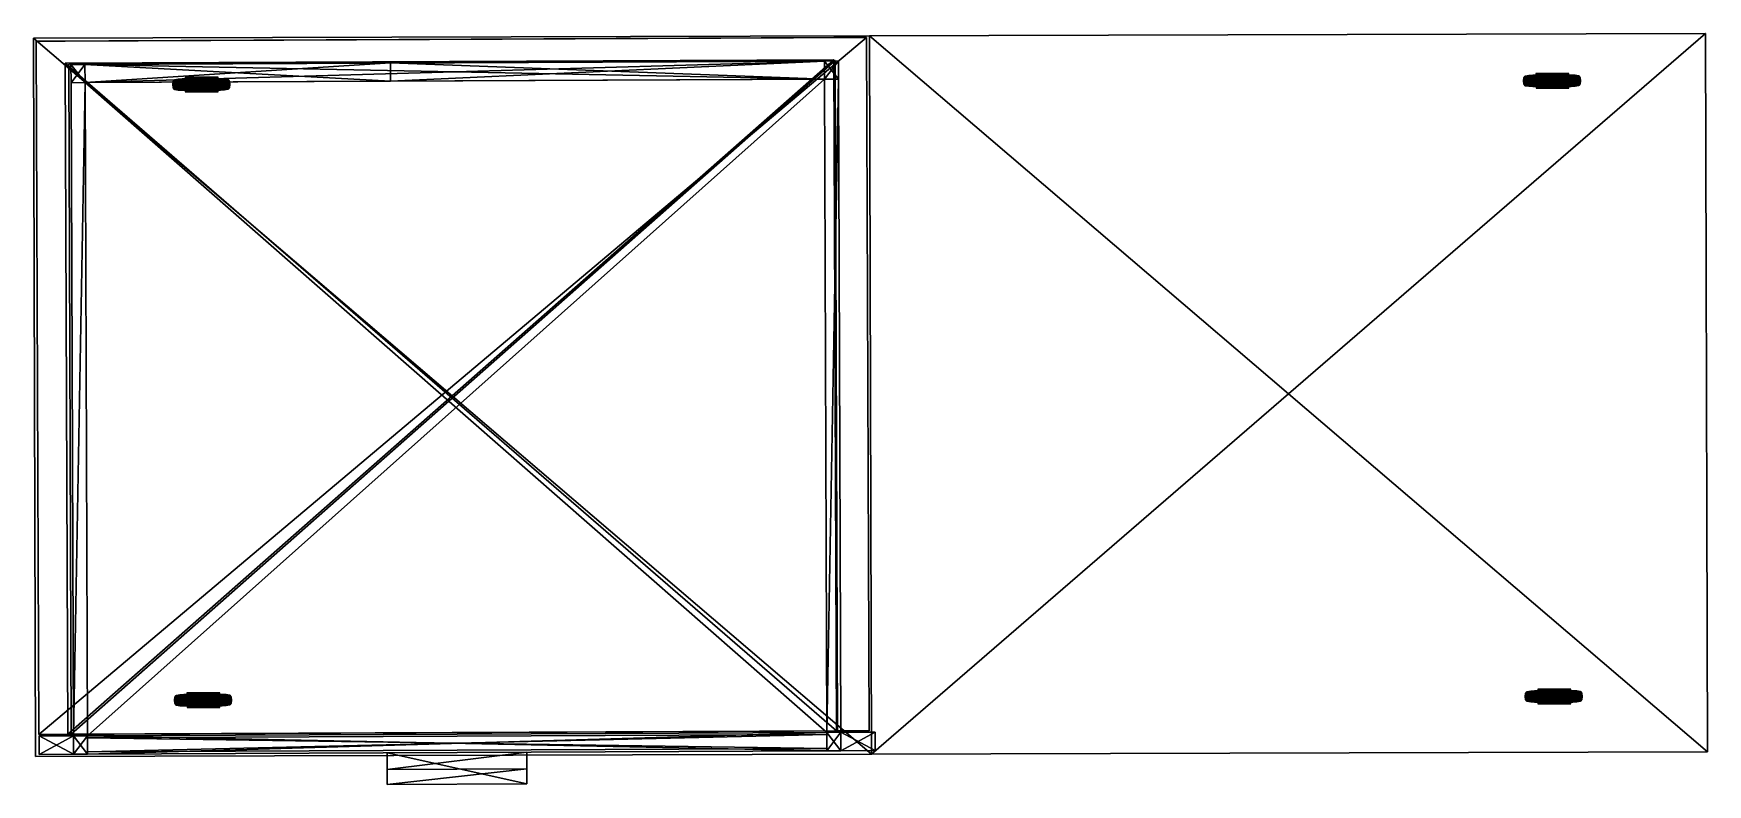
# Model space of a CAD drawing. Extents: x -38 to 62, y -5 to 40.
import ezdxf

# ---------------------------------------------------------------- set-up
doc = ezdxf.new("R2010")
doc.units = 0
doc.layers.get('0').update_dxf_attribs({"color": 16, "linetype": 'CONTINUOUS'})

msp = doc.modelspace()

# ---------------------------------------------------------------- meshes
at = {"color": 233}
mesh = msp.add_polyface(dxfattribs=at)
corners = [(50.85, 0.37, 1.16), (50.98, 0.37, 0.89), (51, 0.18, 0.9), (50.88, 0.18, 1.17), (50.87, 0.55, 1.17), (51, 0.55, 0.9), (50.78, 0.36, 1.45), (50.8, 0.18, 1.45), (50.75, 0.36, 1.74), (50.77, 0.18, 1.74), (50.77, 0.55, 1.74), (50.8, 0.55, 1.45), (50.78, 0.36, 2.04), (50.8, 0.18, 2.03), (50.85, 0.37, 2.33), (50.88, 0.18, 2.32), (50.87, 0.55, 2.32), (50.8, 0.55, 2.03), (50.98, 0.37, 2.59), (51, 0.18, 2.58), (51.15, 0.37, 2.84), (51.17, 0.55, 2.82), (51, 0.55, 2.58), (50.94, 0.08, 2.29), (51.06, 0.08, 2.55), (51.16, 0.04, 2.21), (50.87, 0.08, 2.02), (50.85, 0.08, 1.74), (51.08, 0.04, 1.74), (51.31, 0.03, 1.94), (50.87, 0.08, 1.46), (50.94, 0.08, 1.19), (51.16, 0.04, 1.27), (51.31, 0.03, 1.54), (51.06, 0.08, 0.94), (50.94, 0.65, 1.19), (51.06, 0.65, 0.94), (51.16, 0.69, 1.27), (50.87, 0.65, 1.46), (50.84, 0.65, 1.74), (51.08, 0.69, 1.74), (51.31, 0.71, 1.54), (50.87, 0.65, 2.02), (50.94, 0.65, 2.29), (51.16, 0.69, 2.21), (51.31, 0.71, 1.94), (51.06, 0.65, 2.55), (61.53, 40.05, 4.41), (61.65, -2.95, 4.41), (11.65, -3.09, 4.41), (11.53, 39.91, 4.41), (11.53, 39.91, 6.14), (11.65, -3.09, 6.14), (61.65, -2.95, 6.14)]
mesh.append_faces([[corners[k] for k in face] for face in [(0, 1, 2, 0), (2, 3, 0, 2), (1, 0, 4, 1), (4, 5, 1, 4), (6, 0, 3, 6), (3, 7, 6, 3), (8, 6, 7, 8), (7, 9, 8, 7), (6, 8, 10, 6), (10, 11, 6, 10), (0, 6, 11, 0), (11, 4, 0, 11), (12, 8, 9, 12), (9, 13, 12, 9), (14, 12, 13, 14), (13, 15, 14, 13), (12, 14, 16, 12), (16, 17, 12, 16), (8, 12, 17, 8), (17, 10, 8, 17), (18, 14, 15, 18), (15, 19, 18, 15), (18, 20, 21, 18), (14, 18, 22, 14), (22, 16, 14, 22), (23, 24, 19, 23), (19, 15, 23, 19), (24, 23, 25, 24), (26, 23, 15, 26), (15, 13, 26, 15), (27, 26, 13, 27), (13, 9, 27, 13), (26, 27, 28, 26), (23, 26, 29, 23), (30, 27, 9, 30), (9, 7, 30, 9), (31, 30, 7, 31), (7, 3, 31, 7), (30, 31, 32, 30), (27, 30, 33, 27), (34, 31, 3, 34), (3, 2, 34, 3), (35, 36, 5, 35), (5, 4, 35, 5), (36, 35, 37, 36), (38, 35, 4, 38), (4, 11, 38, 4), (39, 38, 11, 39), (11, 10, 39, 11), (38, 39, 40, 38), (35, 38, 41, 35), (42, 39, 10, 42), (10, 17, 42, 10), (43, 42, 17, 43), (17, 16, 43, 17), (42, 43, 44, 42), (39, 42, 45, 39), (46, 43, 16, 46), (16, 22, 46, 16), (47, 48, 49, 47), (49, 50, 47, 49), (51, 52, 53, 51), (48, 53, 52, 48), (52, 49, 48, 52)]], dxfattribs={"vtx2": -1, "vtx3": -1, "color": 233})
mesh = msp.add_polyface(dxfattribs=at)
corners = [(50.88, 37.21, 0.89), (51.05, 37.21, 0.65), (51.06, 37.03, 0.66), (50.75, 37.21, 1.16), (50.9, 37.03, 0.9), (50.77, 37.03, 1.17), (50.77, 37.4, 1.17), (50.9, 37.4, 0.9), (50.67, 37.21, 1.45), (50.7, 37.03, 1.45), (50.65, 37.21, 1.74), (50.67, 37.03, 1.74), (50.67, 37.4, 1.74), (50.7, 37.4, 1.45), (50.67, 37.21, 2.04), (50.7, 37.03, 2.03), (50.75, 37.21, 2.33), (50.77, 37.03, 2.32), (50.77, 37.4, 2.32), (50.7, 37.4, 2.03), (50.88, 37.21, 2.59), (50.9, 37.03, 2.58), (51.05, 37.21, 2.84), (51.06, 37.4, 2.82), (50.9, 37.4, 2.58), (50.84, 36.92, 2.29), (50.96, 36.92, 2.55), (51.06, 36.89, 2.21), (50.77, 36.92, 2.02), (50.74, 36.92, 1.74), (50.97, 36.89, 1.74), (51.21, 36.87, 1.94), (50.77, 36.92, 1.46), (50.84, 36.92, 1.19), (51.06, 36.89, 1.27), (51.21, 36.87, 1.54), (50.96, 36.92, 0.94), (50.84, 37.5, 1.19), (50.96, 37.5, 0.94), (51.06, 37.54, 1.27), (50.77, 37.5, 1.46), (50.74, 37.5, 1.74), (50.97, 37.54, 1.74), (51.21, 37.55, 1.54), (50.77, 37.5, 2.02), (50.84, 37.5, 2.29), (51.06, 37.54, 2.21), (51.21, 37.55, 1.94), (50.96, 37.5, 2.55), (11.53, 39.91, 4.41), (11.53, 39.91, 6.14), (61.53, 40.05, 6.14), (61.53, 40.05, 4.41), (61.65, -2.95, 6.14)]
mesh.append_faces([[corners[k] for k in face] for face in [(0, 1, 2, 0), (3, 0, 4, 3), (4, 5, 3, 4), (0, 3, 6, 0), (6, 7, 0, 6), (1, 0, 7, 1), (8, 3, 5, 8), (5, 9, 8, 5), (10, 8, 9, 10), (9, 11, 10, 9), (8, 10, 12, 8), (12, 13, 8, 12), (3, 8, 13, 3), (13, 6, 3, 13), (14, 10, 11, 14), (11, 15, 14, 11), (16, 14, 15, 16), (15, 17, 16, 15), (14, 16, 18, 14), (18, 19, 14, 18), (10, 14, 19, 10), (19, 12, 10, 19), (20, 16, 17, 20), (17, 21, 20, 17), (20, 22, 23, 20), (16, 20, 24, 16), (24, 18, 16, 24), (25, 26, 21, 25), (21, 17, 25, 21), (26, 25, 27, 26), (28, 25, 17, 28), (17, 15, 28, 17), (29, 28, 15, 29), (15, 11, 29, 15), (28, 29, 30, 28), (25, 28, 31, 25), (32, 29, 11, 32), (11, 9, 32, 11), (33, 32, 9, 33), (9, 5, 33, 9), (32, 33, 34, 32), (29, 32, 35, 29), (36, 33, 5, 36), (5, 4, 36, 5), (37, 38, 7, 37), (7, 6, 37, 7), (38, 37, 39, 38), (40, 37, 6, 40), (6, 13, 40, 6), (41, 40, 13, 41), (13, 12, 41, 13), (40, 41, 42, 40), (37, 40, 43, 37), (44, 41, 12, 44), (12, 19, 44, 12), (45, 44, 19, 45), (19, 18, 45, 19), (44, 45, 46, 44), (41, 44, 47, 41), (48, 45, 18, 48), (18, 24, 48, 18), (49, 50, 51, 49), (51, 52, 49, 51), (53, 51, 50, 53)]], dxfattribs={"vtx2": -1, "vtx3": -1, "color": 233})
mesh = msp.add_polyface(dxfattribs=at)
corners = [(52.35, 36.86, 1.74), (53.49, 36.88, 1.94), (53.65, 36.89, 2.21), (53.35, 36.88, 2.32), (53.1, 36.88, 2.63), (53.41, 36.89, 2.63), (53.04, 36.89, 2.94), (52.75, 36.88, 2.83), (52.35, 36.88, 2.9), (52.59, 36.89, 3.1), (52.75, 36.88, 0.65), (52.35, 36.88, 0.58), (52.59, 36.89, 0.39), (53.04, 36.89, 0.55), (53.1, 36.88, 0.86), (53.35, 36.88, 1.16), (53.41, 36.89, 0.86), (53.65, 36.89, 1.27), (53.49, 36.88, 1.54), (53.73, 36.89, 1.74), (53.94, 36.93, 1.46), (53.96, 36.93, 1.74), (53.86, 36.93, 1.19), (53.94, 36.93, 2.02), (53.86, 36.93, 2.29), (53.74, 36.93, 2.55), (53.58, 36.93, 2.78), (53.39, 36.93, 2.97), (53.16, 36.93, 3.14), (52.63, 36.93, 3.33), (52.9, 36.93, 3.25), (52.93, 37.04, 3.32), (52.35, 36.93, 3.35), (52.64, 37.04, 3.4), (52.63, 36.93, 0.16), (52.35, 36.93, 0.13), (52.35, 37.03, 0.06), (52.9, 36.93, 0.23), (52.64, 37.04, 0.09), (53.16, 36.93, 0.35), (52.93, 37.04, 0.16), (53.39, 36.93, 0.51), (53.58, 36.93, 0.71), (53.74, 36.93, 0.94), (51.79, 36.78, 2), (52.97, 36.78, 2), (53.36, 36.78, 4.3), (51.4, 36.78, 4.3), (53.36, 37.22, 4.3), (61.65, -2.95, 4.41), (61.53, 40.05, 4.41), (61.53, 40.05, 6.14), (61.65, -2.95, 6.14)]
mesh.append_faces([[corners[k] for k in face] for face in [(0, 1, 2, 0), (2, 3, 0, 2), (4, 0, 3, 4), (3, 5, 4, 3), (0, 4, 6, 0), (6, 7, 0, 6), (8, 0, 7, 8), (7, 9, 8, 7), (10, 0, 11, 10), (11, 12, 10, 11), (0, 10, 13, 0), (13, 14, 0, 13), (15, 0, 14, 15), (14, 16, 15, 14), (0, 15, 17, 0), (17, 18, 0, 17), (1, 0, 18, 1), (18, 19, 1, 18), (20, 21, 19, 20), (19, 18, 20, 19), (22, 20, 18, 22), (18, 17, 22, 18), (23, 24, 2, 23), (2, 1, 23, 2), (21, 23, 1, 21), (1, 19, 21, 1), (25, 26, 5, 25), (5, 3, 25, 5), (24, 25, 3, 24), (3, 2, 24, 3), (27, 28, 6, 27), (6, 4, 27, 6), (26, 27, 4, 26), (4, 5, 26, 4), (29, 30, 31, 29), (30, 29, 9, 30), (9, 7, 30, 9), (28, 30, 7, 28), (7, 6, 28, 7), (32, 29, 33, 32), (29, 32, 8, 29), (8, 9, 29, 8), (34, 35, 36, 34), (35, 34, 12, 35), (12, 11, 35, 12), (37, 34, 38, 37), (39, 37, 40, 39), (37, 39, 13, 37), (13, 10, 37, 13), (34, 37, 10, 34), (10, 12, 34, 10), (41, 42, 16, 41), (16, 14, 41, 16), (39, 41, 14, 39), (14, 13, 39, 14), (43, 22, 17, 43), (17, 15, 43, 17), (42, 43, 15, 42), (15, 16, 42, 15), (44, 45, 46, 44), (46, 47, 44, 46), (47, 46, 48, 47), (49, 50, 51, 49), (51, 52, 49, 51)]], dxfattribs={"vtx2": -1, "vtx3": -1, "color": 233})
mesh = msp.add_polyface(dxfattribs=at)
corners = [(-26.75, 37, 1.45), (-26.73, 37, 1.74), (-26.75, 36.81, 1.74), (-26.78, 36.81, 1.45), (-26.83, 37, 1.16), (-26.85, 36.81, 1.17), (-26.85, 37.18, 1.17), (-26.78, 37.18, 1.45), (-26.75, 37.18, 1.74), (-26.75, 37, 2.04), (-26.83, 37, 2.33), (-26.85, 36.81, 2.32), (-26.78, 36.81, 2.03), (-26.78, 37.18, 2.03), (-26.85, 37.18, 2.32), (-26.85, 36.71, 1.46), (-26.82, 36.71, 1.74), (-26.85, 36.71, 2.02), (-26.92, 36.71, 2.29), (-26.85, 37.29, 1.46), (-26.83, 37.29, 1.74), (-26.92, 37.29, 1.19), (-26.85, 37.29, 2.02), (-38.47, 39.77, 4.41), (11.53, 39.91, 4.41), (11.65, -3.09, 4.41), (11.65, -3.09, 6.14), (11.53, 39.91, 6.14), (-38.47, 39.77, 6.14), (-38.35, -3.23, 6.14)]
mesh.append_faces([[corners[k] for k in face] for face in [(0, 1, 2, 0), (2, 3, 0, 2), (4, 0, 3, 4), (3, 5, 4, 3), (0, 4, 6, 0), (6, 7, 0, 6), (1, 0, 7, 1), (7, 8, 1, 7), (9, 10, 11, 9), (11, 12, 9, 11), (1, 9, 12, 1), (12, 2, 1, 12), (9, 1, 8, 9), (8, 13, 9, 8), (10, 9, 13, 10), (13, 14, 10, 13), (5, 3, 15, 5), (16, 15, 3, 16), (3, 2, 16, 3), (17, 16, 2, 17), (2, 12, 17, 2), (12, 11, 18, 12), (19, 20, 8, 19), (8, 7, 19, 8), (7, 6, 21, 7), (14, 13, 22, 14), (20, 22, 13, 20), (13, 8, 20, 13), (23, 24, 25, 23), (26, 27, 28, 26), (28, 29, 26, 28), (23, 28, 27, 23), (27, 24, 23, 27)]], dxfattribs={"vtx2": -1, "vtx3": -1, "color": 233})
mesh = msp.add_polyface(dxfattribs=at)
corners = [(-28.73, 0.48, 0.65), (-28.33, 0.5, 1.74), (-28.33, 0.48, 0.58), (-28.57, 0.47, 0.39), (-29.02, 0.47, 0.55), (-29.08, 0.48, 0.86), (-29.33, 0.48, 1.16), (-29.39, 0.47, 0.86), (-29.62, 0.47, 1.27), (-29.47, 0.48, 1.54), (-29.47, 0.48, 1.94), (-29.71, 0.47, 1.74), (-29.62, 0.47, 2.21), (-29.33, 0.48, 2.32), (-29.08, 0.48, 2.63), (-29.39, 0.47, 2.63), (-29.02, 0.47, 2.94), (-28.73, 0.48, 2.83), (-28.33, 0.48, 2.9), (-28.57, 0.47, 3.1), (-28.33, 0.43, 0.13), (-28.88, 0.43, 0.23), (-28.61, 0.43, 0.16), (-29.13, 0.43, 0.35), (-29.56, 0.43, 0.71), (-29.84, 0.43, 1.19), (-29.94, 0.43, 1.74), (-29.84, 0.43, 2.29), (-29.56, 0.43, 2.78), (-28.88, 0.43, 3.25), (-29.13, 0.43, 3.14), (-28.61, 0.43, 3.33), (-28.89, 0.58, 2), (-29.29, 0.58, 4.3), (-27.32, 0.58, 4.3), (-38.47, 39.77, 4.41), (-38.35, -3.23, 4.41), (-38.35, -3.23, 6.14), (-38.47, 39.77, 6.14)]
mesh.append_faces([[corners[k] for k in face] for face in [(0, 1, 2, 0), (2, 3, 0, 2), (1, 0, 4, 1), (4, 5, 1, 4), (6, 1, 5, 6), (5, 7, 6, 5), (1, 6, 8, 1), (8, 9, 1, 8), (10, 1, 9, 10), (9, 11, 10, 9), (1, 10, 12, 1), (12, 13, 1, 12), (14, 1, 13, 14), (13, 15, 14, 13), (1, 14, 16, 1), (16, 17, 1, 16), (18, 1, 17, 18), (17, 19, 18, 17), (3, 2, 20, 3), (4, 0, 21, 4), (0, 3, 22, 0), (5, 4, 23, 5), (6, 7, 24, 6), (9, 8, 25, 9), (10, 11, 26, 10), (13, 12, 27, 13), (14, 15, 28, 14), (19, 17, 29, 19), (17, 16, 30, 17), (18, 19, 31, 18), (32, 33, 34, 32), (35, 36, 37, 35), (37, 38, 35, 37)]], dxfattribs={"vtx2": -1, "vtx3": -1, "color": 233})
mesh = msp.add_polyface(dxfattribs=at)
corners = [(-26.65, 0.15, 1.45), (-26.63, 0.15, 1.74), (-26.65, -0.03, 1.74), (-26.67, -0.03, 1.45), (-26.73, 0.15, 1.16), (-26.75, -0.03, 1.17), (-26.75, 0.33, 1.17), (-26.68, 0.33, 1.45), (-26.65, 0.33, 1.74), (-26.65, 0.15, 2.04), (-26.73, 0.15, 2.33), (-26.75, -0.03, 2.32), (-26.67, -0.03, 2.03), (-26.68, 0.33, 2.03), (-26.75, 0.33, 2.32), (-26.75, -0.14, 1.46), (-26.82, -0.14, 1.19), (-26.72, -0.14, 1.74), (-26.75, -0.14, 2.02), (-26.82, -0.14, 2.29), (-26.75, 0.44, 1.46), (-26.72, 0.44, 1.74), (-26.82, 0.44, 1.19), (-26.75, 0.44, 2.02), (11.65, -3.09, 4.41), (-38.35, -3.23, 4.41), (-38.47, 39.77, 4.41), (11.65, -3.09, 6.14), (-38.35, -3.23, 6.14)]
mesh.append_faces([[corners[k] for k in face] for face in [(0, 1, 2, 0), (2, 3, 0, 2), (4, 0, 3, 4), (3, 5, 4, 3), (0, 4, 6, 0), (6, 7, 0, 6), (1, 0, 7, 1), (7, 8, 1, 7), (9, 10, 11, 9), (11, 12, 9, 11), (1, 9, 12, 1), (12, 2, 1, 12), (9, 1, 8, 9), (8, 13, 9, 8), (10, 9, 13, 10), (13, 14, 10, 13), (15, 16, 5, 15), (5, 3, 15, 5), (17, 15, 3, 17), (3, 2, 17, 3), (18, 17, 2, 18), (2, 12, 18, 2), (19, 18, 12, 19), (12, 11, 19, 12), (20, 21, 8, 20), (8, 7, 20, 8), (7, 6, 22, 7), (14, 13, 23, 14), (21, 23, 13, 21), (13, 8, 21, 13), (24, 25, 26, 24), (24, 27, 28, 24), (28, 25, 24, 28)]], dxfattribs={"vtx2": -1, "vtx3": -1, "color": 233})
at = {"color": 176}
mesh = msp.add_polyface(dxfattribs=at)
corners = [(-36.22, -1.89, 28.68), (9.62, -1.68, 28.68), (-36.36, 38.22, 28.68), (9.48, 38.43, 28.68), (-36.22, -1.89, 29.59), (9.62, -1.68, 29.59), (-36.36, 38.22, 29.59), (9.48, 38.43, 29.59), (-38.16, -1.9, 6.26), (11.5, -1.68, 6.26), (-38.31, 39.58, 6.26), (11.35, 39.81, 6.26), (-38.16, -1.9, 49.45), (11.5, -1.68, 49.45), (-38.31, 39.58, 49.45), (11.35, 39.81, 49.45), (-36.42, -1.89, 11.22), (9.55, -1.68, 11.22), (9.55, -1.68, 48.27), (-36.42, -1.89, 48.27), (9.4, 39.8, 10.19), (-36.57, 39.59, 10.19), (-36.57, 39.59, 48.27), (9.4, 39.8, 48.27), (-36.57, 38.27, 11.22), (9.4, 38.48, 11.22), (9.4, 38.48, 48.27), (-36.57, 38.27, 48.27), (11.5, -1.68, 32.71), (11.5, -1.68, 36.91), (-38.16, -1.9, 36.86), (-38.16, -1.9, 32.71), (11.35, 39.81, 36.91), (11.35, 39.81, 32.71), (-38.31, 39.58, 32.71), (-38.31, 39.58, 36.86), (9.55, -1.68, 32.8), (9.55, -1.68, 36.86), (-36.42, -1.89, 36.86), (-36.42, -1.89, 32.8), (-36.57, 39.59, 32.8), (-36.57, 39.59, 36.86), (9.4, 39.8, 36.86), (9.4, 39.8, 32.8), (9.4, 38.48, 32.8), (9.4, 38.48, 36.86), (-36.57, 38.27, 36.86), (-36.57, 38.27, 32.8)]
mesh.append_faces([[corners[k] for k in face] for face in [(0, 2, 3, 0), (3, 1, 0, 3), (4, 5, 7, 4), (7, 6, 4, 7), (0, 1, 5, 0), (5, 4, 0, 5), (1, 3, 7, 1), (7, 5, 1, 7), (3, 2, 6, 3), (6, 7, 3, 6), (2, 0, 4, 2), (4, 6, 2, 4), (11, 9, 8, 11), (8, 10, 11, 8), (15, 14, 12, 15), (12, 13, 15, 12), (47, 44, 45, 47), (45, 46, 47, 45), (28, 33, 32, 28), (32, 29, 28, 32), (43, 40, 41, 43), (41, 42, 43, 41), (34, 31, 30, 34), (30, 35, 34, 30), (17, 16, 8, 17), (8, 9, 17, 8), (36, 28, 29, 36), (29, 37, 36, 29), (19, 18, 13, 19), (13, 12, 19, 13), (38, 30, 31, 38), (31, 39, 38, 31), (21, 20, 11, 21), (11, 10, 21, 11), (40, 34, 35, 40), (35, 41, 40, 35), (23, 22, 14, 23), (14, 15, 23, 14), (42, 32, 33, 42), (33, 43, 42, 33), (25, 24, 16, 25), (16, 17, 25, 16), (44, 36, 37, 44), (37, 45, 44, 37), (27, 26, 18, 27), (18, 19, 27, 18), (46, 38, 39, 46), (39, 47, 46, 39), (46, 45, 26, 46), (26, 27, 46, 26), (44, 47, 24, 44), (24, 25, 44, 24), (29, 32, 15, 29), (15, 13, 29, 15), (33, 28, 9, 33), (9, 11, 33, 9), (42, 41, 22, 42), (22, 23, 42, 22), (40, 43, 20, 40), (20, 21, 40, 20), (35, 30, 12, 35), (12, 14, 35, 12), (31, 34, 10, 31), (10, 8, 31, 10), (18, 37, 29, 18), (29, 13, 18, 29), (28, 36, 17, 28), (17, 9, 28, 17), (16, 39, 31, 16), (31, 8, 16, 31), (30, 38, 19, 30), (19, 12, 30, 19), (22, 41, 35, 22), (35, 14, 22, 35), (34, 40, 21, 34), (21, 10, 34, 21), (20, 43, 33, 20), (33, 11, 20, 33), (32, 42, 23, 32), (23, 15, 32, 23), (45, 37, 18, 45), (18, 26, 45, 18), (36, 44, 25, 36), (25, 17, 36, 25), (47, 39, 16, 47), (16, 24, 47, 16), (38, 46, 27, 38), (27, 19, 38, 27)]], dxfattribs={"vtx2": -1, "vtx3": -1, "color": 176})
mesh = msp.add_polyface(dxfattribs=at)
corners = [(-35.39, 38.2, 29.79), (-35.39, 38.2, 30.49), (8.83, 38.4, 30.49), (-36.23, 38.2, 29.79), (-36.23, 38.2, 30.49), (-35.39, 38.2, 47), (-36.23, 38.2, 47), (-36.22, 37.1, 29.79), (-36.22, 37.1, 30.49), (-36.22, 37.1, 47), (-35.38, 37.11, 30.49), (8.83, 37.31, 30.49), (8.83, 37.31, 29.79), (-35.38, 37.11, 29.79), (8.83, 38.4, 29.79), (-35.38, 37.11, 47), (-17.12, 38.29, 47), (-17.12, 38.29, 30.49), (-17.11, 37.19, 47), (-17.11, 37.19, 30.49), (-35.39, 38.2, 11.3), (-35.39, 38.2, 11.99), (8.83, 38.4, 11.99), (-36.23, 38.2, 11.3), (-36.23, 38.2, 11.99), (-35.39, 38.2, 28.51), (-36.23, 38.2, 28.51), (-36.22, 37.1, 11.3), (-36.22, 37.1, 11.99), (-36.22, 37.1, 28.51), (-35.38, 37.11, 11.99), (8.83, 37.31, 11.99), (8.83, 37.31, 11.3), (-35.38, 37.11, 11.3), (8.83, 38.4, 11.3), (-35.38, 37.11, 28.51), (-17.12, 38.29, 28.51), (-17.12, 38.29, 11.99), (-17.11, 37.19, 28.51), (-17.11, 37.19, 11.99)]
mesh.append_faces([[corners[k] for k in face] for face in [(0, 1, 2, 0), (1, 0, 3, 1), (3, 4, 1, 3), (5, 1, 4, 5), (4, 6, 5, 4), (7, 8, 4, 7), (4, 3, 7, 4), (8, 9, 6, 8), (6, 4, 8, 6), (10, 11, 2, 10), (2, 1, 10, 2), (12, 13, 0, 12), (0, 14, 12, 0), (13, 7, 3, 13), (3, 0, 13, 3), (9, 15, 5, 9), (5, 6, 9, 5), (16, 17, 1, 16), (1, 5, 16, 1), (18, 16, 5, 18), (5, 15, 18, 5), (17, 19, 10, 17), (10, 1, 17, 10), (20, 21, 22, 20), (21, 20, 23, 21), (23, 24, 21, 23), (25, 21, 24, 25), (24, 26, 25, 24), (27, 28, 24, 27), (24, 23, 27, 24), (28, 29, 26, 28), (26, 24, 28, 26), (30, 31, 22, 30), (22, 21, 30, 22), (32, 33, 20, 32), (20, 34, 32, 20), (33, 27, 23, 33), (23, 20, 33, 23), (29, 35, 25, 29), (25, 26, 29, 25), (36, 37, 21, 36), (21, 25, 36, 21), (38, 36, 25, 38), (25, 35, 38, 25), (39, 38, 35, 39), (37, 39, 30, 37), (30, 21, 37, 30)]], dxfattribs={"vtx2": -1, "vtx3": -1, "color": 176})
mesh = msp.add_polyface(dxfattribs=at)
corners = [(8.83, 38.4, 30.49), (8.83, 38.4, 29.79), (-35.39, 38.2, 29.79), (9.67, 38.41, 30.49), (9.67, 38.41, 29.79), (8.83, 38.4, 47), (9.67, 38.41, 47), (9.67, 37.31, 47), (8.83, 37.31, 47), (8.97, -1.78, 47), (9.67, 37.31, 30.49), (9.67, 37.31, 29.79), (8.83, 37.31, 29.79), (-17.11, 37.19, 30.49), (-17.12, 38.29, 30.49), (8.83, 37.31, 30.49), (-17.11, 37.19, 47), (-17.12, 38.29, 47), (8.83, 38.4, 11.99), (8.83, 38.4, 11.3), (-35.39, 38.2, 11.3), (9.67, 38.41, 11.99), (9.67, 38.41, 11.3), (9.81, -1.77, 11.3), (9.67, 37.31, 11.3), (9.67, 37.31, 11.99), (8.83, 38.4, 28.51), (9.67, 38.41, 28.51), (9.67, 37.31, 28.51), (9.81, -1.77, 28.5), (9.81, -1.77, 11.99), (8.83, 37.31, 28.51), (8.97, -1.78, 28.5), (8.83, 37.31, 11.3), (-17.11, 37.19, 11.99), (-17.12, 38.29, 11.99), (8.83, 37.31, 11.99), (-17.11, 37.19, 28.51), (-17.12, 38.29, 28.51)]
mesh.append_faces([[corners[k] for k in face] for face in [(0, 1, 2, 0), (1, 0, 3, 1), (3, 4, 1, 3), (5, 6, 3, 5), (3, 0, 5, 3), (7, 8, 9, 7), (10, 11, 4, 10), (4, 3, 10, 4), (11, 12, 1, 11), (1, 4, 11, 1), (7, 10, 3, 7), (3, 6, 7, 3), (8, 7, 6, 8), (6, 5, 8, 6), (13, 14, 0, 13), (0, 15, 13, 0), (16, 13, 15, 16), (15, 8, 16, 15), (17, 16, 8, 17), (8, 5, 17, 8), (14, 17, 5, 14), (5, 0, 14, 5), (18, 19, 20, 18), (19, 18, 21, 19), (21, 22, 19, 21), (23, 24, 25, 23), (26, 27, 21, 26), (21, 18, 26, 21), (28, 29, 30, 28), (30, 25, 28, 30), (28, 31, 32, 28), (25, 24, 22, 25), (22, 21, 25, 22), (24, 33, 19, 24), (19, 22, 24, 19), (28, 25, 21, 28), (21, 27, 28, 21), (31, 28, 27, 31), (27, 26, 31, 27), (34, 35, 18, 34), (18, 36, 34, 18), (37, 34, 36, 37), (36, 31, 37, 36), (38, 37, 31, 38), (31, 26, 38, 31), (35, 38, 26, 35), (26, 18, 35, 26)]], dxfattribs={"vtx2": -1, "vtx3": -1, "color": 176})
mesh = msp.add_polyface(dxfattribs=at)
corners = [(-35.24, -1.98, 47), (-35.24, -1.98, 48.17), (8.97, -1.78, 48.17), (-36.22, 37.1, 29.79), (-36.08, -1.98, 29.79), (-36.08, -1.98, 30.49), (-36.22, 37.1, 30.49), (-36.08, -1.98, 47), (-36.22, 37.1, 47), (-35.38, 37.11, 30.49), (-35.24, -1.98, 30.49), (8.97, -1.78, 30.49), (-35.24, -1.98, 29.79), (-35.38, 37.11, 29.79), (8.83, 37.31, 29.79), (-35.38, 37.11, 47), (-36.08, -1.98, 48.17), (-17.11, 37.19, 30.49), (-17.11, 37.19, 47), (-35.24, -2.1, 30.49), (-35.24, -2.1, 47), (8.97, -1.91, 47), (-38.14, -1.99, 47), (-38.14, -1.99, 48.17), (-38.14, -1.99, 29.79), (-38.14, -1.99, 30.49), (-35.24, -1.98, 28.5), (-35.24, -1.98, 29.67), (8.97, -1.78, 29.67), (-36.22, 37.1, 11.3), (-36.08, -1.98, 11.3), (-36.08, -1.98, 11.99), (-36.22, 37.1, 11.99), (-36.08, -1.98, 28.5), (-36.22, 37.1, 28.51), (-35.38, 37.11, 11.99), (-35.24, -1.98, 11.99), (8.97, -1.78, 11.99), (-35.24, -1.98, 11.3), (-35.38, 37.11, 11.3), (8.83, 37.31, 11.3), (-35.38, 37.11, 28.51), (-36.08, -1.98, 29.67), (-17.11, 37.19, 11.99), (-35.24, -2.1, 11.99), (-35.24, -2.1, 28.5), (8.97, -1.91, 28.5), (-38.14, -1.99, 28.5), (-38.14, -1.99, 29.67), (-38.14, -1.99, 11.3), (-38.14, -1.99, 11.99)]
mesh.append_faces([[corners[k] for k in face] for face in [(0, 1, 2, 0), (3, 4, 5, 3), (5, 6, 3, 5), (6, 5, 7, 6), (7, 8, 6, 7), (9, 10, 11, 9), (12, 13, 14, 12), (13, 12, 4, 13), (4, 3, 13, 4), (15, 0, 10, 15), (10, 9, 15, 10), (16, 1, 0, 16), (0, 7, 16, 0), (7, 0, 15, 7), (15, 8, 7, 15), (17, 18, 15, 17), (15, 9, 17, 15), (19, 20, 21, 19), (22, 23, 16, 22), (16, 7, 22, 16), (24, 25, 5, 24), (5, 4, 24, 5), (25, 22, 7, 25), (7, 5, 25, 7), (26, 27, 28, 26), (29, 30, 31, 29), (31, 32, 29, 31), (32, 31, 33, 32), (33, 34, 32, 33), (35, 36, 37, 35), (38, 39, 40, 38), (39, 38, 30, 39), (30, 29, 39, 30), (41, 26, 36, 41), (36, 35, 41, 36), (42, 27, 26, 42), (26, 33, 42, 26), (33, 26, 41, 33), (41, 34, 33, 41), (41, 35, 43, 41), (44, 45, 46, 44), (47, 48, 42, 47), (42, 33, 47, 42), (49, 50, 31, 49), (31, 30, 49, 31), (50, 47, 33, 50), (33, 31, 50, 33)]], dxfattribs={"vtx2": -1, "vtx3": -1, "color": 176})
mesh = msp.add_polyface(dxfattribs=at)
corners = [(8.97, -1.78, 48.17), (8.97, -1.78, 47), (-35.24, -1.98, 47), (8.97, -1.78, 30.49), (8.83, 37.31, 30.49), (-35.38, 37.11, 30.49), (8.83, 37.31, 47), (9.67, 37.31, 30.49), (9.81, -1.77, 30.49), (9.81, -1.77, 29.79), (9.67, 37.31, 29.79), (8.97, -1.78, 29.79), (8.83, 37.31, 29.79), (-35.24, -1.98, 29.79), (9.67, 37.31, 47), (9.81, -1.77, 47), (9.81, -1.77, 48.17), (8.98, -2.89, 30.49), (8.97, -1.91, 47), (8.97, -1.91, 30.49), (-35.24, -2.1, 30.49), (8.98, -2.75, 47), (8.98, -2.75, 30.49), (11.87, -1.77, 30.49), (11.87, -1.77, 29.79), (11.87, -1.77, 47), (11.87, -1.77, 48.17), (8.97, -1.78, 29.67), (8.97, -1.78, 28.5), (-35.24, -1.98, 28.5), (11.87, -1.77, 28.5), (11.87, -2.87, 28.5), (11.87, -2.87, 11.99), (8.97, -1.78, 11.99), (8.83, 37.31, 11.99), (-35.38, 37.11, 11.99), (8.83, 37.31, 28.51), (9.67, 37.31, 11.99), (9.81, -1.77, 11.99), (9.81, -1.77, 11.3), (9.67, 37.31, 11.3), (8.97, -1.78, 11.3), (8.83, 37.31, 11.3), (-35.24, -1.98, 11.3), (11.87, -1.77, 29.67), (9.81, -1.77, 29.67), (9.81, -1.77, 28.5), (9.67, 37.31, 28.51), (8.98, -2.89, 11.99), (8.97, -1.91, 28.5), (8.97, -1.91, 11.99), (-35.24, -2.1, 11.99), (8.98, -2.75, 28.5), (8.98, -2.75, 11.99), (11.87, -1.77, 11.99), (11.87, -1.77, 11.3)]
mesh.append_faces([[corners[k] for k in face] for face in [(0, 1, 2, 0), (3, 4, 5, 3), (4, 3, 1, 4), (1, 6, 4, 1), (7, 8, 9, 7), (9, 10, 7, 9), (10, 9, 11, 10), (11, 12, 10, 11), (12, 11, 13, 12), (14, 15, 8, 14), (8, 7, 14, 8), (0, 16, 15, 0), (15, 1, 0, 15), (1, 15, 14, 1), (1, 3, 17, 1), (18, 19, 20, 18), (19, 18, 21, 19), (20, 19, 22, 20), (23, 24, 9, 23), (9, 8, 23, 9), (25, 23, 8, 25), (8, 15, 25, 8), (26, 25, 15, 26), (15, 16, 26, 15), (27, 28, 29, 27), (30, 31, 32, 30), (33, 34, 35, 33), (34, 33, 28, 34), (28, 36, 34, 28), (37, 38, 39, 37), (40, 39, 41, 40), (41, 42, 40, 41), (42, 41, 43, 42), (31, 30, 44, 31), (27, 45, 46, 27), (46, 28, 27, 46), (28, 46, 47, 28), (28, 33, 48, 28), (49, 50, 51, 49), (50, 49, 52, 50), (51, 50, 53, 51), (54, 55, 39, 54), (39, 38, 54, 39), (30, 54, 38, 30), (38, 46, 30, 38), (44, 30, 46, 44), (46, 45, 44, 46)]], dxfattribs={"vtx2": -1, "vtx3": -1, "color": 176})
at = {"color": 233}
mesh = msp.add_polyface(dxfattribs=at)
corners = [(-29.91, 36.99, 0.89), (-29.74, 36.99, 0.65), (-29.72, 36.81, 0.66), (-30.03, 36.99, 1.16), (-29.89, 36.8, 0.9), (-30.01, 36.8, 1.17), (-30.01, 37.17, 1.17), (-29.89, 37.17, 0.9), (-29.72, 37.17, 0.66), (-30.11, 36.99, 1.45), (-30.09, 36.8, 1.45), (-30.14, 36.99, 1.74), (-30.11, 36.8, 1.74), (-30.11, 37.17, 1.74), (-30.09, 37.17, 1.45), (-30.11, 36.99, 2.04), (-30.09, 36.8, 2.03), (-30.03, 36.99, 2.33), (-30.01, 36.8, 2.32), (-30.01, 37.17, 2.32), (-30.09, 37.17, 2.03), (-29.91, 36.99, 2.59), (-29.89, 36.8, 2.58), (-29.74, 36.99, 2.84), (-29.72, 37.17, 2.82), (-29.89, 37.17, 2.58), (-29.94, 36.7, 2.29), (-29.82, 36.7, 2.55), (-29.73, 36.66, 2.21), (-30.02, 36.7, 2.02), (-30.04, 36.7, 1.74), (-29.81, 36.66, 1.74), (-29.57, 36.65, 1.94), (-30.02, 36.7, 1.46), (-29.94, 36.7, 1.19), (-29.73, 36.66, 1.27), (-29.57, 36.65, 1.54), (-29.82, 36.7, 0.94), (-29.94, 37.28, 1.19), (-29.83, 37.28, 0.94), (-29.73, 37.32, 1.27), (-30.02, 37.28, 1.46), (-30.04, 37.28, 1.74), (-29.81, 37.31, 1.74), (-29.57, 37.33, 1.54), (-30.02, 37.28, 2.02), (-29.94, 37.28, 2.29), (-29.73, 37.32, 2.21), (-29.57, 37.33, 1.94), (-29.83, 37.28, 2.55)]
mesh.append_faces([[corners[k] for k in face] for face in [(0, 1, 2, 0), (3, 0, 4, 3), (4, 5, 3, 4), (0, 3, 6, 0), (6, 7, 0, 6), (1, 0, 7, 1), (7, 8, 1, 7), (9, 3, 5, 9), (5, 10, 9, 5), (11, 9, 10, 11), (10, 12, 11, 10), (9, 11, 13, 9), (13, 14, 9, 13), (3, 9, 14, 3), (14, 6, 3, 14), (15, 11, 12, 15), (12, 16, 15, 12), (17, 15, 16, 17), (16, 18, 17, 16), (15, 17, 19, 15), (19, 20, 15, 19), (11, 15, 20, 11), (20, 13, 11, 20), (21, 17, 18, 21), (18, 22, 21, 18), (23, 21, 22, 23), (21, 23, 24, 21), (24, 25, 21, 24), (17, 21, 25, 17), (25, 19, 17, 25), (26, 27, 22, 26), (22, 18, 26, 22), (27, 26, 28, 27), (29, 26, 18, 29), (18, 16, 29, 18), (30, 29, 16, 30), (16, 12, 30, 16), (29, 30, 31, 29), (26, 29, 32, 26), (33, 30, 12, 33), (12, 10, 33, 12), (34, 33, 10, 34), (10, 5, 34, 10), (33, 34, 35, 33), (30, 33, 36, 30), (37, 34, 5, 37), (5, 4, 37, 5), (38, 39, 7, 38), (7, 6, 38, 7), (39, 38, 40, 39), (41, 38, 6, 41), (6, 14, 41, 6), (42, 41, 14, 42), (14, 13, 42, 14), (41, 42, 43, 41), (38, 41, 44, 38), (45, 42, 13, 45), (13, 20, 45, 13), (46, 45, 20, 46), (20, 19, 46, 20), (45, 46, 47, 45), (42, 45, 48, 42), (49, 46, 19, 49), (19, 25, 49, 19)]], dxfattribs={"vtx2": -1, "vtx3": -1, "color": 233})
mesh = msp.add_polyface(dxfattribs=at)
corners = [(-29.53, 36.99, 0.44), (-29.28, 36.99, 0.27), (-29.27, 36.81, 0.29), (-29.74, 36.99, 0.65), (-29.72, 37.17, 0.66), (-29.51, 37.17, 0.46), (-29.27, 37.17, 0.29), (-29.28, 36.99, 3.22), (-29.53, 36.99, 3.05), (-29.51, 36.81, 3.03), (-29.27, 37.17, 3.2), (-29.51, 37.17, 3.03), (-29.74, 36.99, 2.84), (-29.72, 37.17, 2.82), (-29.57, 37.33, 1.54), (-29.81, 37.31, 1.74), (-29.57, 37.33, 1.94), (-29.67, 37.28, 0.71), (-29.47, 37.28, 0.51), (-29.49, 37.32, 0.86), (-29.18, 37.33, 0.86), (-29.83, 37.28, 0.94), (-29.89, 37.17, 0.9), (-29.73, 37.32, 1.27), (-29.44, 37.33, 1.16), (-30.02, 37.28, 1.46), (-29.94, 37.28, 1.19), (-29.73, 37.32, 2.21), (-30.02, 37.28, 2.02), (-30.04, 37.28, 1.74), (-29.67, 37.28, 2.78), (-29.83, 37.28, 2.55), (-29.89, 37.17, 2.58), (-29.49, 37.32, 2.63), (-29.44, 37.33, 2.32), (-29.94, 37.28, 2.29), (-29.47, 37.28, 2.97), (-29.18, 37.33, 2.63)]
mesh.append_faces([[corners[k] for k in face] for face in [(0, 1, 2, 0), (0, 3, 4, 0), (4, 5, 0, 4), (1, 0, 5, 1), (5, 6, 1, 5), (7, 8, 9, 7), (8, 7, 10, 8), (10, 11, 8, 10), (12, 8, 11, 12), (11, 13, 12, 11), (14, 15, 16, 14), (17, 18, 5, 17), (5, 4, 17, 5), (18, 17, 19, 18), (19, 20, 18, 19), (21, 17, 4, 21), (4, 22, 21, 4), (23, 24, 21, 23), (17, 21, 24, 17), (24, 19, 17, 24), (15, 14, 25, 15), (14, 23, 26, 14), (27, 16, 28, 27), (16, 15, 29, 16), (30, 31, 32, 30), (32, 13, 30, 32), (31, 30, 33, 31), (33, 34, 31, 33), (35, 31, 34, 35), (34, 27, 35, 34), (36, 30, 13, 36), (13, 11, 36, 13), (30, 36, 37, 30)]], dxfattribs={"vtx2": -1, "vtx3": -1, "color": 233})
mesh = msp.add_polyface(dxfattribs=at)
corners = [(-29.28, 36.99, 0.27), (-29.02, 36.99, 0.14), (-29.01, 36.81, 0.16), (-29.27, 36.81, 0.29), (-29.27, 37.17, 0.29), (-29.01, 37.17, 0.16), (-29.51, 36.81, 3.03), (-29.27, 36.81, 3.2), (-29.28, 36.99, 3.22), (-29.02, 36.99, 3.34), (-29.01, 36.81, 3.32), (-29.01, 37.17, 3.32), (-29.27, 37.17, 3.2), (-29.18, 36.65, 2.63), (-28.43, 36.63, 1.74), (-28.83, 36.65, 2.83), (-29.12, 36.66, 2.94), (-29.49, 36.66, 2.63), (-29.43, 36.65, 2.32), (-29.57, 36.65, 1.94), (-29.81, 36.66, 1.74), (-29.43, 36.65, 1.16), (-29.57, 36.65, 1.54), (-29.49, 36.66, 0.86), (-29.18, 36.65, 0.86), (-29.12, 36.66, 0.55), (-28.83, 36.65, 0.65), (-29.12, 37.32, 0.55), (-29.18, 37.33, 0.86), (-28.43, 37.35, 1.74), (-29.44, 37.33, 1.16), (-29.49, 37.32, 0.86), (-29.73, 37.32, 1.27), (-29.57, 37.33, 1.54), (-29.57, 37.33, 1.94), (-29.73, 37.32, 2.21), (-29.44, 37.33, 2.32), (-29.18, 37.33, 2.63), (-29.49, 37.32, 2.63), (-29.24, 36.7, 3.14), (-28.98, 36.7, 3.25), (-29.47, 36.7, 2.97), (-29.24, 36.7, 0.35), (-29.47, 36.7, 0.51), (-29.51, 36.81, 0.46), (-29.66, 36.7, 0.71), (-28.98, 36.7, 0.23), (-29.24, 37.28, 0.35), (-28.98, 37.28, 0.23), (-28.83, 37.33, 0.65), (-29.47, 37.28, 0.51), (-29.51, 37.17, 0.46), (-29.24, 37.28, 3.14), (-29.47, 37.28, 2.97), (-29.51, 37.17, 3.03), (-29.12, 37.32, 2.94), (-29.67, 37.28, 2.78), (-28.98, 37.28, 3.25), (-28.83, 37.33, 2.83), (-29.39, 37.43, 4.3), (-29.39, 36.99, 4.3), (-27.42, 36.99, 4.3)]
mesh.append_faces([[corners[k] for k in face] for face in [(0, 1, 2, 0), (2, 3, 0, 2), (1, 0, 4, 1), (4, 5, 1, 4), (6, 7, 8, 6), (9, 8, 7, 9), (7, 10, 9, 7), (8, 9, 11, 8), (11, 12, 8, 11), (13, 14, 15, 13), (15, 16, 13, 15), (14, 13, 17, 14), (17, 18, 14, 17), (19, 14, 18, 19), (14, 19, 20, 14), (21, 14, 22, 21), (14, 21, 23, 14), (23, 24, 14, 23), (24, 25, 26, 24), (27, 28, 29, 27), (30, 29, 28, 30), (28, 31, 30, 28), (29, 30, 32, 29), (32, 33, 29, 32), (34, 29, 33, 34), (29, 34, 35, 29), (35, 36, 29, 35), (37, 29, 36, 37), (36, 38, 37, 36), (39, 40, 10, 39), (10, 7, 39, 10), (40, 39, 16, 40), (16, 15, 40, 16), (41, 39, 7, 41), (7, 6, 41, 7), (39, 41, 13, 39), (13, 16, 39, 13), (42, 43, 44, 42), (44, 3, 42, 44), (43, 42, 25, 43), (25, 24, 43, 25), (24, 23, 45, 24), (46, 42, 3, 46), (3, 2, 46, 3), (42, 46, 26, 42), (26, 25, 42, 26), (47, 48, 5, 47), (5, 4, 47, 5), (48, 47, 27, 48), (27, 49, 48, 27), (50, 47, 4, 50), (4, 51, 50, 4), (47, 50, 28, 47), (28, 27, 47, 28), (52, 53, 54, 52), (54, 12, 52, 54), (53, 52, 55, 53), (55, 37, 53, 55), (37, 38, 56, 37), (57, 52, 12, 57), (12, 11, 57, 12), (52, 57, 58, 52), (58, 55, 52, 58), (59, 60, 61, 59)]], dxfattribs={"vtx2": -1, "vtx3": -1, "color": 233})
mesh = msp.add_polyface(dxfattribs=at)
corners = [(-28.43, 36.99, 0.04), (-28.73, 36.99, 0.06), (-28.73, 37.17, 0.09), (-28.43, 37.17, 0.06), (-29.02, 36.99, 0.14), (-29.01, 37.17, 0.16), (-29.02, 36.99, 3.34), (-28.73, 36.99, 3.42), (-28.73, 37.17, 3.4), (-29.01, 37.17, 3.32), (-28.43, 36.99, 3.45), (-28.43, 37.17, 3.42), (-28.83, 37.33, 0.65), (-28.43, 37.35, 1.74), (-28.43, 37.33, 0.58), (-28.67, 37.32, 0.39), (-29.12, 37.32, 0.55), (-29.18, 37.33, 2.63), (-29.12, 37.32, 2.94), (-28.83, 37.33, 2.83), (-28.43, 37.33, 2.9), (-28.67, 37.32, 3.1), (-28.19, 37.32, 3.1), (-28.71, 37.28, 0.16), (-28.43, 37.28, 0.13), (-28.98, 37.28, 0.23), (-28.71, 37.28, 3.33), (-28.98, 37.28, 3.25), (-28.43, 37.28, 3.35), (-29, 37.43, 2), (-29.39, 37.43, 4.3), (-27.42, 37.43, 4.3)]
mesh.append_faces([[corners[k] for k in face] for face in [(0, 1, 2, 0), (2, 3, 0, 2), (1, 4, 5, 1), (5, 2, 1, 5), (6, 7, 8, 6), (8, 9, 6, 8), (7, 10, 11, 7), (11, 8, 7, 11), (12, 13, 14, 12), (14, 15, 12, 14), (13, 12, 16, 13), (13, 17, 18, 13), (18, 19, 13, 18), (20, 13, 19, 20), (19, 21, 20, 19), (13, 20, 22, 13), (23, 24, 3, 23), (3, 2, 23, 3), (24, 23, 15, 24), (15, 14, 24, 15), (25, 23, 2, 25), (2, 5, 25, 2), (23, 25, 12, 23), (12, 15, 23, 12), (26, 27, 9, 26), (9, 8, 26, 9), (27, 26, 21, 27), (21, 19, 27, 21), (28, 26, 8, 28), (8, 11, 28, 8), (26, 28, 20, 26), (20, 21, 26, 20), (29, 30, 31, 29)]], dxfattribs={"vtx2": -1, "vtx3": -1, "color": 233})
mesh = msp.add_polyface(dxfattribs=at)
corners = [(-27.59, 37.18, 0.29), (-27.35, 37.18, 0.46), (-27.34, 36.99, 0.44), (-27.58, 36.99, 0.27), (-27.85, 36.99, 0.14), (-27.86, 37.18, 0.16), (-27.58, 36.99, 3.22), (-27.85, 36.99, 3.34), (-27.86, 36.81, 3.32), (-27.59, 37.18, 3.2), (-27.86, 37.18, 3.32), (-27.34, 36.99, 3.05), (-27.35, 37.18, 3.03), (-28.43, 37.35, 1.74), (-27.29, 37.34, 1.94), (-27.06, 37.32, 1.74), (-27.43, 37.33, 1.16), (-27.29, 37.34, 1.54), (-27.38, 37.32, 0.86), (-27.69, 37.33, 0.86), (-27.75, 37.32, 0.55), (-28.04, 37.33, 0.65), (-28.04, 37.33, 2.83), (-27.75, 37.32, 2.94), (-27.69, 37.33, 2.63), (-27.38, 37.32, 2.63), (-27.43, 37.33, 2.32), (-27.63, 37.28, 0.35), (-27.4, 37.28, 0.51), (-27.2, 37.28, 0.71), (-27.88, 37.28, 0.23), (-27.63, 37.28, 3.14), (-27.88, 37.28, 3.25), (-27.4, 37.28, 2.97), (-27.42, 36.99, 4.3), (-27.42, 37.43, 4.3), (-29.39, 37.43, 4.3)]
mesh.append_faces([[corners[k] for k in face] for face in [(0, 1, 2, 0), (3, 4, 5, 3), (5, 0, 3, 5), (6, 7, 8, 6), (7, 6, 9, 7), (9, 10, 7, 9), (6, 11, 12, 6), (12, 9, 6, 12), (13, 14, 15, 13), (16, 13, 17, 16), (18, 19, 13, 18), (19, 20, 21, 19), (22, 23, 24, 22), (25, 26, 13, 25), (14, 13, 26, 14), (27, 28, 1, 27), (1, 0, 27, 1), (28, 27, 20, 28), (20, 19, 28, 20), (19, 18, 29, 19), (30, 27, 0, 30), (0, 5, 30, 0), (27, 30, 21, 27), (21, 20, 27, 21), (31, 32, 10, 31), (10, 9, 31, 10), (32, 31, 23, 32), (23, 22, 32, 23), (33, 31, 9, 33), (9, 12, 33, 9), (31, 33, 24, 31), (24, 23, 31, 24), (34, 35, 36, 34)]], dxfattribs={"vtx2": -1, "vtx3": -1, "color": 233})
mesh = msp.add_polyface(dxfattribs=at)
corners = [(-27.85, 36.99, 0.14), (-28.14, 36.99, 0.06), (-28.14, 37.18, 0.09), (-27.86, 37.18, 0.16), (-28.43, 36.99, 0.04), (-28.43, 37.17, 0.06), (-28.43, 36.99, 3.45), (-28.14, 36.99, 3.42), (-28.14, 37.18, 3.4), (-28.43, 37.17, 3.42), (-27.85, 36.99, 3.34), (-27.86, 37.18, 3.32), (-28.43, 37.35, 1.74), (-27.43, 37.33, 1.16), (-27.38, 37.32, 0.86), (-28.04, 37.33, 0.65), (-27.69, 37.33, 0.86), (-28.19, 37.32, 0.39), (-28.43, 37.33, 0.58), (-28.19, 37.32, 3.1), (-28.04, 37.33, 2.83), (-27.69, 37.33, 2.63), (-27.38, 37.32, 2.63), (-28.15, 37.28, 0.16), (-27.88, 37.28, 0.23), (-28.43, 37.28, 0.13), (-28.15, 37.28, 3.33), (-28.43, 37.28, 3.35), (-28.43, 37.33, 2.9), (-27.88, 37.28, 3.25), (-27.42, 37.43, 4.3), (-27.81, 37.43, 2), (-29, 37.43, 2)]
mesh.append_faces([[corners[k] for k in face] for face in [(0, 1, 2, 0), (2, 3, 0, 2), (1, 4, 5, 1), (5, 2, 1, 5), (6, 7, 8, 6), (8, 9, 6, 8), (7, 10, 11, 7), (11, 8, 7, 11), (12, 13, 14, 12), (15, 12, 16, 15), (12, 15, 17, 12), (17, 18, 12, 17), (19, 20, 12, 19), (21, 12, 20, 21), (12, 21, 22, 12), (23, 24, 3, 23), (3, 2, 23, 3), (24, 23, 17, 24), (17, 15, 24, 17), (25, 23, 2, 25), (2, 5, 25, 2), (23, 25, 18, 23), (18, 17, 23, 18), (26, 27, 9, 26), (9, 8, 26, 9), (27, 26, 19, 27), (19, 28, 27, 19), (29, 26, 8, 29), (8, 11, 29, 8), (26, 29, 20, 26), (20, 19, 26, 20), (30, 31, 32, 30)]], dxfattribs={"vtx2": -1, "vtx3": -1, "color": 233})
mesh = msp.add_polyface(dxfattribs=at)
corners = [(-27.15, 37.18, 0.66), (-26.98, 37.18, 0.9), (-26.96, 37, 0.89), (-27.34, 36.99, 0.44), (-27.58, 36.99, 0.27), (-27.59, 37.18, 0.29), (-27.13, 37, 0.65), (-27.35, 37.18, 0.46), (-27.34, 36.99, 3.05), (-27.13, 37, 2.84), (-27.15, 37.18, 2.82), (-27.35, 37.18, 3.03), (-26.96, 37, 2.59), (-26.98, 37.18, 2.58), (-27.06, 37.32, 1.74), (-27.29, 37.34, 1.54), (-28.43, 37.35, 1.74), (-27.14, 37.32, 1.27), (-27.43, 37.33, 1.16), (-27.43, 37.33, 2.32), (-27.14, 37.32, 2.21), (-27.29, 37.34, 1.94), (-26.85, 37.29, 1.46), (-26.83, 37.29, 1.74), (-27.2, 37.28, 0.71), (-27.04, 37.28, 0.94), (-27.38, 37.32, 0.86), (-26.92, 37.29, 1.19), (-27.4, 37.28, 0.51), (-27.69, 37.33, 0.86), (-27.2, 37.28, 2.78), (-27.4, 37.28, 2.97), (-27.38, 37.32, 2.63), (-27.69, 37.33, 2.63), (-27.04, 37.28, 2.55), (-26.85, 37.29, 2.02), (-26.92, 37.29, 2.29)]
mesh.append_faces([[corners[k] for k in face] for face in [(0, 1, 2, 0), (3, 4, 5, 3), (6, 3, 7, 6), (7, 0, 6, 7), (8, 9, 10, 8), (10, 11, 8, 10), (9, 12, 13, 9), (13, 10, 9, 13), (14, 15, 16, 14), (15, 17, 18, 15), (19, 20, 21, 19), (17, 15, 22, 17), (15, 14, 23, 15), (24, 25, 1, 24), (1, 0, 24, 1), (25, 24, 26, 25), (26, 18, 25, 26), (27, 25, 18, 27), (18, 17, 27, 18), (28, 24, 0, 28), (0, 7, 28, 0), (24, 28, 29, 24), (30, 31, 11, 30), (11, 10, 30, 11), (31, 30, 32, 31), (32, 33, 31, 32), (34, 30, 10, 34), (10, 13, 34, 10), (20, 19, 34, 20), (30, 34, 19, 30), (19, 32, 30, 19), (14, 21, 35, 14), (21, 20, 36, 21)]], dxfattribs={"vtx2": -1, "vtx3": -1, "color": 233})
mesh = msp.add_polyface(dxfattribs=at)
corners = [(-26.96, 37, 0.89), (-26.83, 37, 1.16), (-26.85, 36.81, 1.17), (-26.98, 36.81, 0.9), (-27.13, 37, 0.65), (-27.15, 37.18, 0.66), (-26.98, 37.18, 0.9), (-26.85, 37.18, 1.17), (-26.96, 37, 2.59), (-27.13, 37, 2.84), (-27.15, 36.81, 2.82), (-26.83, 37, 2.33), (-26.98, 36.81, 2.58), (-26.85, 36.81, 2.32), (-26.85, 37.18, 2.32), (-26.98, 37.18, 2.58), (-26.85, 36.71, 1.46), (-26.92, 36.71, 1.19), (-26.82, 36.71, 1.74), (-27.05, 36.67, 1.74), (-27.29, 36.65, 1.54), (-26.92, 36.71, 2.29), (-26.85, 36.71, 2.02), (-26.78, 36.81, 2.03), (-27.14, 36.67, 2.21), (-27.29, 36.65, 1.94), (-27.04, 36.71, 2.55), (-27.04, 36.71, 0.94), (-27.14, 36.67, 1.27), (-26.92, 37.29, 1.19), (-26.85, 37.29, 1.46), (-26.78, 37.18, 1.45), (-27.14, 37.32, 1.27), (-26.83, 37.29, 1.74), (-27.29, 37.34, 1.54), (-27.04, 37.28, 0.94), (-26.92, 37.29, 2.29), (-27.04, 37.28, 2.55), (-27.14, 37.32, 2.21), (-26.85, 37.29, 2.02), (-27.06, 37.32, 1.74), (-27.29, 37.34, 1.94)]
mesh.append_faces([[corners[k] for k in face] for face in [(0, 1, 2, 0), (2, 3, 0, 2), (0, 4, 5, 0), (1, 0, 6, 1), (6, 7, 1, 6), (8, 9, 10, 8), (11, 8, 12, 11), (12, 13, 11, 12), (8, 11, 14, 8), (14, 15, 8, 14), (16, 17, 2, 16), (16, 18, 19, 16), (17, 16, 20, 17), (21, 22, 23, 21), (22, 21, 24, 22), (18, 22, 25, 18), (26, 21, 13, 26), (13, 12, 26, 13), (17, 27, 3, 17), (3, 2, 17, 3), (27, 17, 28, 27), (29, 30, 31, 29), (30, 29, 32, 30), (33, 30, 34, 33), (35, 29, 7, 35), (7, 6, 35, 7), (36, 37, 15, 36), (15, 14, 36, 15), (37, 36, 38, 37), (39, 36, 14, 39), (39, 33, 40, 39), (36, 39, 41, 36)]], dxfattribs={"vtx2": -1, "vtx3": -1, "color": 233})
mesh = msp.add_polyface(dxfattribs=at)
corners = [(51.26, 37.21, 0.44), (51.5, 37.21, 0.27), (51.51, 37.03, 0.29), (51.05, 37.21, 0.65), (51.06, 37.4, 0.66), (51.27, 37.4, 0.46), (50.9, 37.4, 0.9), (51.06, 37.4, 2.82), (50.9, 37.4, 2.58), (50.88, 37.21, 2.59), (51.5, 37.21, 3.22), (51.26, 37.21, 3.05), (51.27, 37.03, 3.03), (51.51, 37.4, 3.2), (51.05, 37.21, 2.84), (51.27, 37.4, 3.03), (51.21, 37.55, 1.54), (50.97, 37.54, 1.74), (51.21, 37.55, 1.94), (51.12, 37.5, 0.71), (51.32, 37.5, 0.51), (51.3, 37.54, 0.86), (51.61, 37.56, 0.86), (50.96, 37.5, 0.94), (51.06, 37.54, 1.27), (51.35, 37.55, 1.16), (50.77, 37.5, 1.46), (50.84, 37.5, 1.19), (51.06, 37.54, 2.21), (50.77, 37.5, 2.02), (50.74, 37.5, 1.74), (51.12, 37.5, 2.78), (50.96, 37.5, 2.55), (51.3, 37.54, 2.63), (51.35, 37.55, 2.32), (50.84, 37.5, 2.29), (51.32, 37.5, 2.97), (51.61, 37.56, 2.63)]
mesh.append_faces([[corners[k] for k in face] for face in [(0, 1, 2, 0), (0, 3, 4, 0), (4, 5, 0, 4), (1, 0, 5, 1), (6, 4, 3, 6), (7, 8, 9, 7), (10, 11, 12, 10), (11, 10, 13, 11), (14, 11, 15, 14), (15, 7, 14, 15), (16, 17, 18, 16), (19, 20, 5, 19), (5, 4, 19, 5), (20, 19, 21, 20), (21, 22, 20, 21), (23, 19, 4, 23), (4, 6, 23, 4), (24, 25, 23, 24), (19, 23, 25, 19), (25, 21, 19, 25), (17, 16, 26, 17), (16, 24, 27, 16), (28, 18, 29, 28), (18, 17, 30, 18), (31, 32, 8, 31), (8, 7, 31, 8), (32, 31, 33, 32), (33, 34, 32, 33), (35, 32, 34, 35), (34, 28, 35, 34), (36, 31, 7, 36), (7, 15, 36, 7), (31, 36, 37, 31)]], dxfattribs={"vtx2": -1, "vtx3": -1, "color": 233})
mesh = msp.add_polyface(dxfattribs=at)
corners = [(51.05, 37.21, 0.65), (51.26, 37.21, 0.44), (51.27, 37.03, 0.46), (51.06, 37.03, 0.66), (50.9, 37.03, 0.9), (50.88, 37.21, 0.89), (51.05, 37.21, 2.84), (50.88, 37.21, 2.59), (50.9, 37.03, 2.58), (51.06, 37.03, 2.82), (51.26, 37.21, 3.05), (51.27, 37.03, 3.03), (51.35, 36.87, 2.32), (51.06, 36.89, 2.21), (51.21, 36.87, 1.94), (50.97, 36.89, 1.74), (51.21, 36.87, 1.54), (52.35, 36.86, 1.74), (51.06, 36.89, 1.27), (51.35, 36.87, 1.16), (51.12, 36.92, 2.78), (51.32, 36.92, 2.97), (51.3, 36.89, 2.63), (51.61, 36.87, 2.63), (50.96, 36.92, 2.55), (50.77, 36.92, 2.02), (50.84, 36.92, 2.29), (50.77, 36.92, 1.46), (50.74, 36.92, 1.74), (51.12, 36.92, 0.71), (50.96, 36.92, 0.94), (51.3, 36.89, 0.86), (50.84, 36.92, 1.19), (51.32, 36.92, 0.51), (51.61, 36.87, 0.86)]
mesh.append_faces([[corners[k] for k in face] for face in [(0, 1, 2, 0), (2, 3, 0, 2), (3, 4, 5, 3), (6, 7, 8, 6), (8, 9, 6, 8), (10, 6, 9, 10), (9, 11, 10, 9), (12, 13, 14, 12), (15, 16, 17, 15), (16, 18, 19, 16), (20, 21, 11, 20), (11, 9, 20, 11), (21, 20, 22, 21), (22, 23, 21, 22), (24, 20, 9, 24), (9, 8, 24, 9), (13, 12, 24, 13), (20, 24, 12, 20), (12, 22, 20, 12), (15, 14, 25, 15), (14, 13, 26, 14), (18, 16, 27, 18), (16, 15, 28, 16), (29, 30, 4, 29), (4, 3, 29, 4), (30, 29, 31, 30), (31, 19, 30, 31), (32, 30, 19, 32), (19, 18, 32, 19), (33, 29, 3, 33), (3, 2, 33, 3), (29, 33, 34, 29)]], dxfattribs={"vtx2": -1, "vtx3": -1, "color": 233})
mesh = msp.add_polyface(dxfattribs=at)
corners = [(51.5, 37.21, 0.27), (51.77, 37.22, 0.14), (51.78, 37.03, 0.16), (51.51, 37.03, 0.29), (51.51, 37.4, 0.29), (51.78, 37.4, 0.16), (51.27, 37.03, 0.46), (51.26, 37.21, 0.44), (51.27, 37.4, 0.46), (51.27, 37.03, 3.03), (51.51, 37.03, 3.2), (51.5, 37.21, 3.22), (51.51, 37.4, 3.2), (51.27, 37.4, 3.03), (51.26, 37.21, 3.05), (51.77, 37.22, 3.34), (51.78, 37.03, 3.32), (51.78, 37.4, 3.32), (51.96, 36.88, 2.83), (51.66, 36.89, 2.94), (51.61, 36.87, 2.63), (51.3, 36.89, 2.63), (51.35, 36.87, 2.32), (52.35, 36.86, 1.74), (51.21, 36.87, 1.94), (50.97, 36.89, 1.74), (51.35, 36.87, 1.16), (51.21, 36.87, 1.54), (51.3, 36.89, 0.86), (51.61, 36.87, 0.86), (51.66, 36.89, 0.55), (51.96, 36.88, 0.65), (51.66, 37.54, 0.55), (51.61, 37.56, 0.86), (52.35, 37.57, 1.74), (51.35, 37.55, 1.16), (51.3, 37.54, 0.86), (51.06, 37.54, 1.27), (51.21, 37.55, 1.54), (51.21, 37.55, 1.94), (51.06, 37.54, 2.21), (51.35, 37.55, 2.32), (51.61, 37.56, 2.63), (51.3, 37.54, 2.63), (51.55, 36.93, 3.14), (51.8, 36.93, 3.25), (51.32, 36.92, 2.97), (51.55, 36.93, 0.35), (51.32, 36.92, 0.51), (51.12, 36.92, 0.71), (51.8, 36.93, 0.23), (51.55, 37.5, 0.35), (51.8, 37.5, 0.23), (51.95, 37.56, 0.65), (51.32, 37.5, 0.51), (51.55, 37.5, 3.14), (51.32, 37.5, 2.97), (51.66, 37.54, 2.94), (51.12, 37.5, 2.78), (51.8, 37.5, 3.25), (51.95, 37.56, 2.83)]
mesh.append_faces([[corners[k] for k in face] for face in [(0, 1, 2, 0), (2, 3, 0, 2), (1, 0, 4, 1), (4, 5, 1, 4), (3, 6, 7, 3), (8, 4, 0, 8), (9, 10, 11, 9), (12, 13, 14, 12), (15, 11, 10, 15), (10, 16, 15, 10), (11, 15, 17, 11), (17, 12, 11, 17), (18, 19, 20, 18), (21, 22, 23, 21), (24, 23, 22, 24), (23, 24, 25, 23), (26, 23, 27, 26), (23, 26, 28, 23), (28, 29, 23, 28), (29, 30, 31, 29), (32, 33, 34, 32), (35, 34, 33, 35), (33, 36, 35, 33), (34, 35, 37, 34), (37, 38, 34, 37), (39, 34, 38, 39), (34, 39, 40, 34), (40, 41, 34, 40), (42, 34, 41, 42), (41, 43, 42, 41), (44, 45, 16, 44), (16, 10, 44, 16), (45, 44, 19, 45), (19, 18, 45, 19), (46, 44, 10, 46), (10, 9, 46, 10), (44, 46, 20, 44), (20, 19, 44, 20), (47, 48, 6, 47), (6, 3, 47, 6), (48, 47, 30, 48), (30, 29, 48, 30), (29, 28, 49, 29), (50, 47, 3, 50), (3, 2, 50, 3), (47, 50, 31, 47), (31, 30, 47, 31), (51, 52, 5, 51), (5, 4, 51, 5), (52, 51, 32, 52), (32, 53, 52, 32), (54, 51, 4, 54), (4, 8, 54, 4), (51, 54, 33, 51), (33, 32, 51, 33), (55, 56, 13, 55), (13, 12, 55, 13), (56, 55, 57, 56), (57, 42, 56, 57), (42, 43, 58, 42), (59, 55, 12, 59), (12, 17, 59, 12), (55, 59, 60, 55), (60, 57, 55, 60)]], dxfattribs={"vtx2": -1, "vtx3": -1, "color": 233})
mesh = msp.add_polyface(dxfattribs=at)
corners = [(52.05, 37.22, 0.06), (52.35, 37.22, 0.04), (52.35, 37.03, 0.06), (52.06, 37.03, 0.09), (51.77, 37.22, 0.14), (51.78, 37.03, 0.16), (52.05, 37.22, 3.42), (51.77, 37.22, 3.34), (51.78, 37.03, 3.32), (52.06, 37.03, 3.4), (52.35, 37.22, 3.45), (52.35, 37.03, 3.42), (52.35, 36.86, 1.74), (52.35, 36.88, 2.9), (52.11, 36.89, 3.1), (51.96, 36.88, 2.83), (51.61, 36.87, 2.63), (51.3, 36.89, 2.63), (51.96, 36.88, 0.65), (51.61, 36.87, 0.86), (52.11, 36.89, 0.39), (52.35, 36.88, 0.58), (52.07, 36.93, 3.33), (52.35, 36.93, 3.35), (51.8, 36.93, 3.25), (52.07, 36.93, 0.16), (51.8, 36.93, 0.23), (52.35, 36.93, 0.13), (53.36, 37.22, 4.3), (51.4, 37.21, 4.3), (51.4, 36.78, 4.3)]
mesh.append_faces([[corners[k] for k in face] for face in [(0, 1, 2, 0), (2, 3, 0, 2), (4, 0, 3, 4), (3, 5, 4, 3), (6, 7, 8, 6), (8, 9, 6, 8), (10, 6, 9, 10), (9, 11, 10, 9), (12, 13, 14, 12), (14, 15, 12, 14), (16, 12, 15, 16), (12, 16, 17, 12), (18, 12, 19, 18), (12, 18, 20, 12), (20, 21, 12, 20), (22, 23, 11, 22), (11, 9, 22, 11), (23, 22, 14, 23), (14, 13, 23, 14), (24, 22, 9, 24), (9, 8, 24, 9), (22, 24, 15, 22), (15, 14, 22, 15), (25, 26, 5, 25), (5, 3, 25, 5), (26, 25, 20, 26), (20, 18, 26, 20), (27, 25, 3, 27), (3, 2, 27, 3), (25, 27, 21, 25), (21, 20, 25, 21), (28, 29, 30, 28)]], dxfattribs={"vtx2": -1, "vtx3": -1, "color": 233})
mesh = msp.add_polyface(dxfattribs=at)
corners = [(52.35, 37.22, 0.04), (52.05, 37.22, 0.06), (52.06, 37.4, 0.09), (52.35, 37.4, 0.06), (51.77, 37.22, 0.14), (51.78, 37.4, 0.16), (51.77, 37.22, 3.34), (52.05, 37.22, 3.42), (52.06, 37.4, 3.4), (51.78, 37.4, 3.32), (52.35, 37.22, 3.45), (52.35, 37.4, 3.42), (51.95, 37.56, 0.65), (52.35, 37.57, 1.74), (52.35, 37.56, 0.58), (52.11, 37.54, 0.39), (51.66, 37.54, 0.55), (51.61, 37.56, 2.63), (51.66, 37.54, 2.94), (51.95, 37.56, 2.83), (52.35, 37.56, 2.9), (52.11, 37.54, 3.1), (52.07, 37.51, 0.16), (52.35, 37.51, 0.13), (51.8, 37.5, 0.23), (52.07, 37.51, 3.33), (51.8, 37.5, 3.25), (52.35, 37.51, 3.35), (51.79, 37.65, 2), (51.39, 37.65, 4.3), (53.36, 37.66, 4.3), (51.4, 37.21, 4.3), (53.36, 37.22, 4.3)]
mesh.append_faces([[corners[k] for k in face] for face in [(0, 1, 2, 0), (2, 3, 0, 2), (1, 4, 5, 1), (5, 2, 1, 5), (6, 7, 8, 6), (8, 9, 6, 8), (7, 10, 11, 7), (11, 8, 7, 11), (12, 13, 14, 12), (14, 15, 12, 14), (13, 12, 16, 13), (13, 17, 18, 13), (18, 19, 13, 18), (20, 13, 19, 20), (19, 21, 20, 19), (22, 23, 3, 22), (3, 2, 22, 3), (23, 22, 15, 23), (15, 14, 23, 15), (24, 22, 2, 24), (2, 5, 24, 2), (22, 24, 12, 22), (12, 15, 22, 12), (25, 26, 9, 25), (9, 8, 25, 9), (26, 25, 21, 26), (21, 19, 26, 21), (27, 25, 8, 27), (8, 11, 27, 8), (25, 27, 20, 25), (20, 21, 25, 20), (28, 29, 30, 28), (29, 31, 32, 29)]], dxfattribs={"vtx2": -1, "vtx3": -1, "color": 233})
mesh = msp.add_polyface(dxfattribs=at)
corners = [(53.19, 37.4, 0.29), (53.43, 37.4, 0.46), (53.45, 37.22, 0.44), (53.2, 37.22, 0.27), (52.93, 37.22, 0.14), (52.92, 37.4, 0.16), (52.93, 37.22, 3.34), (53.2, 37.22, 3.22), (53.19, 37.4, 3.2), (52.92, 37.4, 3.32), (53.45, 37.22, 3.05), (53.43, 37.4, 3.03), (52.35, 37.57, 1.74), (53.49, 37.56, 1.94), (53.73, 37.55, 1.74), (53.35, 37.56, 1.16), (53.49, 37.56, 1.54), (53.4, 37.55, 0.86), (53.09, 37.56, 0.86), (53.04, 37.55, 0.55), (52.75, 37.56, 0.65), (52.75, 37.56, 2.83), (53.04, 37.55, 2.94), (53.09, 37.56, 2.63), (53.4, 37.55, 2.63), (53.35, 37.56, 2.32), (53.15, 37.51, 0.35), (53.38, 37.51, 0.51), (53.58, 37.51, 0.71), (52.9, 37.51, 0.23), (53.15, 37.51, 3.14), (52.9, 37.51, 3.25), (53.38, 37.51, 2.97), (53.36, 37.66, 4.3), (52.97, 37.66, 2), (51.79, 37.65, 2), (53.36, 37.22, 4.3), (51.39, 37.65, 4.3)]
mesh.append_faces([[corners[k] for k in face] for face in [(0, 1, 2, 0), (3, 4, 5, 3), (5, 0, 3, 5), (6, 7, 8, 6), (8, 9, 6, 8), (7, 10, 11, 7), (11, 8, 7, 11), (12, 13, 14, 12), (15, 12, 16, 15), (17, 18, 12, 17), (18, 19, 20, 18), (21, 22, 23, 21), (24, 25, 12, 24), (13, 12, 25, 13), (26, 27, 1, 26), (1, 0, 26, 1), (27, 26, 19, 27), (19, 18, 27, 19), (18, 17, 28, 18), (29, 26, 0, 29), (0, 5, 29, 0), (26, 29, 20, 26), (20, 19, 26, 20), (30, 31, 9, 30), (9, 8, 30, 9), (31, 30, 22, 31), (22, 21, 31, 22), (32, 30, 8, 32), (8, 11, 32, 8), (30, 32, 23, 30), (23, 22, 30, 23), (33, 34, 35, 33), (36, 33, 37, 36)]], dxfattribs={"vtx2": -1, "vtx3": -1, "color": 233})
mesh = msp.add_polyface(dxfattribs=at)
corners = [(52.93, 37.22, 0.14), (52.65, 37.22, 0.06), (52.64, 37.4, 0.09), (52.92, 37.4, 0.16), (52.35, 37.22, 0.04), (52.35, 37.4, 0.06), (52.35, 37.22, 3.45), (52.65, 37.22, 3.42), (52.64, 37.4, 3.4), (52.35, 37.4, 3.42), (52.93, 37.22, 3.34), (52.92, 37.4, 3.32), (52.35, 37.57, 1.74), (53.35, 37.56, 1.16), (53.4, 37.55, 0.86), (52.75, 37.56, 0.65), (53.09, 37.56, 0.86), (52.59, 37.54, 0.39), (52.35, 37.56, 0.58), (52.35, 37.56, 2.9), (52.59, 37.54, 3.1), (52.75, 37.56, 2.83), (53.09, 37.56, 2.63), (53.4, 37.55, 2.63), (52.63, 37.51, 0.16), (52.9, 37.51, 0.23), (52.35, 37.51, 0.13), (52.63, 37.51, 3.33), (52.35, 37.51, 3.35), (52.9, 37.51, 3.25)]
mesh.append_faces([[corners[k] for k in face] for face in [(0, 1, 2, 0), (2, 3, 0, 2), (1, 4, 5, 1), (5, 2, 1, 5), (6, 7, 8, 6), (8, 9, 6, 8), (7, 10, 11, 7), (11, 8, 7, 11), (12, 13, 14, 12), (15, 12, 16, 15), (12, 15, 17, 12), (17, 18, 12, 17), (12, 19, 20, 12), (20, 21, 12, 20), (22, 12, 21, 22), (12, 22, 23, 12), (24, 25, 3, 24), (3, 2, 24, 3), (25, 24, 17, 25), (17, 15, 25, 17), (26, 24, 2, 26), (2, 5, 26, 2), (24, 26, 18, 24), (18, 17, 24, 18), (27, 28, 9, 27), (9, 8, 27, 9), (28, 27, 20, 28), (20, 19, 28, 20), (29, 27, 8, 29), (8, 11, 29, 8), (27, 29, 21, 27), (21, 20, 27, 21)]], dxfattribs={"vtx2": -1, "vtx3": -1, "color": 233})
mesh = msp.add_polyface(dxfattribs=at)
corners = [(53.64, 37.4, 0.66), (53.81, 37.4, 0.9), (53.83, 37.22, 0.89), (53.45, 37.22, 0.44), (53.2, 37.22, 0.27), (53.19, 37.4, 0.29), (53.66, 37.22, 0.65), (53.43, 37.4, 0.46), (53.45, 37.22, 3.05), (53.66, 37.22, 2.84), (53.64, 37.4, 2.82), (53.43, 37.4, 3.03), (53.81, 37.4, 2.58), (53.73, 37.55, 1.74), (53.49, 37.56, 1.54), (52.35, 37.57, 1.74), (53.64, 37.55, 1.27), (53.35, 37.56, 1.16), (53.35, 37.56, 2.32), (53.64, 37.55, 2.21), (53.49, 37.56, 1.94), (53.93, 37.51, 1.46), (53.96, 37.51, 1.74), (53.58, 37.51, 0.71), (53.74, 37.51, 0.94), (53.4, 37.55, 0.86), (53.86, 37.51, 1.19), (53.38, 37.51, 0.51), (53.09, 37.56, 0.86), (53.58, 37.51, 2.78), (53.38, 37.51, 2.97), (53.4, 37.55, 2.63), (53.09, 37.56, 2.63), (53.74, 37.51, 2.55), (53.93, 37.51, 2.02), (53.86, 37.51, 2.29)]
mesh.append_faces([[corners[k] for k in face] for face in [(0, 1, 2, 0), (3, 4, 5, 3), (6, 3, 7, 6), (7, 0, 6, 7), (8, 9, 10, 8), (10, 11, 8, 10), (12, 10, 9, 12), (13, 14, 15, 13), (14, 16, 17, 14), (18, 19, 20, 18), (16, 14, 21, 16), (14, 13, 22, 14), (23, 24, 1, 23), (1, 0, 23, 1), (24, 23, 25, 24), (25, 17, 24, 25), (26, 24, 17, 26), (17, 16, 26, 17), (27, 23, 0, 27), (0, 7, 27, 0), (23, 27, 28, 23), (29, 30, 11, 29), (11, 10, 29, 11), (30, 29, 31, 30), (31, 32, 30, 31), (33, 29, 10, 33), (10, 12, 33, 10), (19, 18, 33, 19), (29, 33, 18, 29), (18, 31, 29, 18), (13, 20, 34, 13), (20, 19, 35, 20)]], dxfattribs={"vtx2": -1, "vtx3": -1, "color": 233})
mesh = msp.add_polyface(dxfattribs=at)
corners = [(53.64, 37.04, 0.66), (53.43, 37.04, 0.46), (53.45, 37.22, 0.44), (53.2, 37.22, 0.27), (53.19, 37.04, 0.29), (52.93, 37.22, 0.14), (52.93, 37.04, 0.16), (52.65, 37.22, 0.06), (52.64, 37.04, 0.09), (52.35, 37.22, 0.04), (52.35, 37.03, 0.06), (52.65, 37.22, 3.42), (52.35, 37.22, 3.45), (52.35, 37.03, 3.42), (52.64, 37.04, 3.4), (52.93, 37.22, 3.34), (52.93, 37.04, 3.32), (53.2, 37.22, 3.22), (53.19, 37.04, 3.2), (53.45, 37.22, 3.05), (53.43, 37.04, 3.03), (53.39, 36.93, 2.97), (53.58, 36.93, 2.78), (53.64, 37.04, 2.82), (53.16, 36.93, 3.14), (52.9, 36.93, 3.25), (52.63, 36.93, 3.33), (52.35, 36.93, 3.35), (52.63, 36.93, 0.16), (52.9, 36.93, 0.23), (53.16, 36.93, 0.35), (53.39, 36.93, 0.51), (53.58, 36.93, 0.71)]
mesh.append_faces([[corners[k] for k in face] for face in [(0, 1, 2, 0), (3, 2, 1, 3), (1, 4, 3, 1), (5, 3, 4, 5), (4, 6, 5, 4), (7, 5, 6, 7), (6, 8, 7, 6), (9, 7, 8, 9), (8, 10, 9, 8), (11, 12, 13, 11), (13, 14, 11, 13), (15, 11, 14, 15), (14, 16, 15, 14), (17, 15, 16, 17), (16, 18, 17, 16), (19, 17, 18, 19), (18, 20, 19, 18), (21, 22, 23, 21), (23, 20, 21, 23), (24, 21, 20, 24), (20, 18, 24, 20), (25, 24, 18, 25), (18, 16, 25, 18), (16, 14, 26, 16), (14, 13, 27, 14), (10, 8, 28, 10), (8, 6, 29, 8), (6, 4, 30, 6), (31, 30, 4, 31), (4, 1, 31, 4), (32, 31, 1, 32), (1, 0, 32, 1)]], dxfattribs={"vtx2": -1, "vtx3": -1, "color": 233})
mesh = msp.add_polyface(dxfattribs=at)
corners = [(54.03, 37.04, 1.74), (54.01, 37.04, 1.45), (54.03, 37.22, 1.45), (53.95, 37.22, 1.16), (53.93, 37.04, 1.17), (53.83, 37.22, 0.89), (53.81, 37.04, 0.9), (53.66, 37.22, 0.65), (53.64, 37.04, 0.66), (53.45, 37.22, 0.44), (53.66, 37.22, 2.84), (53.45, 37.22, 3.05), (53.43, 37.04, 3.03), (53.64, 37.04, 2.82), (53.83, 37.22, 2.59), (53.81, 37.04, 2.58), (53.95, 37.22, 2.33), (53.93, 37.04, 2.32), (54.03, 37.22, 2.04), (54.01, 37.04, 2.03), (54.06, 37.22, 1.74), (53.94, 36.93, 1.46), (53.86, 36.93, 1.19), (53.96, 36.93, 1.74), (53.94, 36.93, 2.02), (53.86, 36.93, 2.29), (53.74, 36.93, 2.55), (53.58, 36.93, 2.78), (53.74, 36.93, 0.94), (53.58, 36.93, 0.71)]
mesh.append_faces([[corners[k] for k in face] for face in [(0, 1, 2, 0), (3, 2, 1, 3), (1, 4, 3, 1), (5, 3, 4, 5), (4, 6, 5, 4), (7, 5, 6, 7), (6, 8, 7, 6), (9, 7, 8, 9), (10, 11, 12, 10), (12, 13, 10, 12), (14, 10, 13, 14), (13, 15, 14, 13), (16, 14, 15, 16), (15, 17, 16, 15), (18, 16, 17, 18), (17, 19, 18, 17), (19, 0, 20, 19), (21, 22, 4, 21), (4, 1, 21, 4), (23, 21, 1, 23), (1, 0, 23, 1), (24, 23, 0, 24), (0, 19, 24, 0), (25, 24, 19, 25), (19, 17, 25, 19), (26, 25, 17, 26), (17, 15, 26, 17), (27, 26, 15, 27), (15, 13, 27, 15), (28, 29, 8, 28), (8, 6, 28, 8), (22, 28, 6, 22), (6, 4, 22, 6)]], dxfattribs={"vtx2": -1, "vtx3": -1, "color": 233})
mesh = msp.add_polyface(dxfattribs=at)
corners = [(54.03, 37.22, 1.45), (54.06, 37.22, 1.74), (54.03, 37.04, 1.74), (53.95, 37.22, 1.16), (53.93, 37.4, 1.17), (54, 37.4, 1.45), (54.03, 37.4, 1.74), (53.83, 37.22, 0.89), (53.66, 37.22, 0.65), (53.64, 37.4, 0.66), (53.81, 37.4, 0.9), (53.83, 37.22, 2.59), (53.95, 37.22, 2.33), (53.93, 37.4, 2.32), (53.81, 37.4, 2.58), (53.66, 37.22, 2.84), (54.03, 37.22, 2.04), (54.01, 37.04, 2.03), (54, 37.4, 2.03), (53.93, 37.51, 1.46), (53.96, 37.51, 1.74), (53.86, 37.51, 1.19), (53.64, 37.55, 1.27), (53.49, 37.56, 1.54), (53.74, 37.51, 0.94), (53.86, 37.51, 2.29), (53.74, 37.51, 2.55), (53.64, 37.55, 2.21), (53.93, 37.51, 2.02), (53.73, 37.55, 1.74), (53.49, 37.56, 1.94)]
mesh.append_faces([[corners[k] for k in face] for face in [(0, 1, 2, 0), (0, 3, 4, 0), (4, 5, 0, 4), (1, 0, 5, 1), (5, 6, 1, 5), (7, 8, 9, 7), (3, 7, 10, 3), (10, 4, 3, 10), (11, 12, 13, 11), (13, 14, 11, 13), (15, 11, 14, 15), (1, 16, 17, 1), (16, 1, 6, 16), (6, 18, 16, 6), (12, 16, 18, 12), (18, 13, 12, 18), (19, 20, 6, 19), (6, 5, 19, 6), (21, 19, 5, 21), (5, 4, 21, 5), (19, 21, 22, 19), (20, 19, 23, 20), (24, 21, 4, 24), (4, 10, 24, 4), (25, 26, 14, 25), (14, 13, 25, 14), (26, 25, 27, 26), (28, 25, 13, 28), (13, 18, 28, 13), (20, 28, 18, 20), (18, 6, 20, 18), (28, 20, 29, 28), (25, 28, 30, 25)]], dxfattribs={"vtx2": -1, "vtx3": -1, "color": 233})
mesh = msp.add_polyface(dxfattribs=at)
corners = [(-29.27, 36.81, 0.29), (-29.51, 36.81, 0.46), (-29.53, 36.99, 0.44), (-29.74, 36.99, 0.65), (-29.72, 36.81, 0.66), (-29.89, 36.8, 0.9), (-29.91, 36.99, 0.89), (-29.89, 36.8, 2.58), (-29.72, 36.81, 2.82), (-29.74, 36.99, 2.84), (-29.53, 36.99, 3.05), (-29.51, 36.81, 3.03), (-29.43, 36.65, 2.32), (-29.73, 36.66, 2.21), (-29.57, 36.65, 1.94), (-29.81, 36.66, 1.74), (-29.57, 36.65, 1.54), (-28.43, 36.63, 1.74), (-29.73, 36.66, 1.27), (-29.43, 36.65, 1.16), (-29.66, 36.7, 2.78), (-29.47, 36.7, 2.97), (-29.49, 36.66, 2.63), (-29.18, 36.65, 2.63), (-29.82, 36.7, 2.55), (-30.02, 36.7, 2.02), (-29.94, 36.7, 2.29), (-30.02, 36.7, 1.46), (-30.04, 36.7, 1.74), (-29.66, 36.7, 0.71), (-29.82, 36.7, 0.94), (-29.49, 36.66, 0.86), (-29.94, 36.7, 1.19), (-29.47, 36.7, 0.51), (-29.18, 36.65, 0.86)]
mesh.append_faces([[corners[k] for k in face] for face in [(0, 1, 2, 0), (3, 2, 1, 3), (1, 4, 3, 1), (4, 5, 6, 4), (7, 8, 9, 7), (10, 9, 8, 10), (8, 11, 10, 8), (12, 13, 14, 12), (15, 16, 17, 15), (16, 18, 19, 16), (20, 21, 11, 20), (11, 8, 20, 11), (21, 20, 22, 21), (22, 23, 21, 22), (24, 20, 8, 24), (8, 7, 24, 8), (13, 12, 24, 13), (20, 24, 12, 20), (12, 22, 20, 12), (15, 14, 25, 15), (14, 13, 26, 14), (18, 16, 27, 18), (16, 15, 28, 16), (29, 30, 5, 29), (5, 4, 29, 5), (30, 29, 31, 30), (31, 19, 30, 31), (32, 30, 19, 32), (19, 18, 32, 19), (33, 29, 4, 33), (4, 1, 33, 4), (29, 33, 34, 29)]], dxfattribs={"vtx2": -1, "vtx3": -1, "color": 233})
mesh = msp.add_polyface(dxfattribs=at)
corners = [(-28.73, 36.99, 0.06), (-28.43, 36.99, 0.04), (-28.43, 36.81, 0.06), (-28.72, 36.81, 0.09), (-29.02, 36.99, 0.14), (-29.01, 36.81, 0.16), (-28.73, 36.99, 3.42), (-29.02, 36.99, 3.34), (-29.01, 36.81, 3.32), (-28.72, 36.81, 3.4), (-28.43, 36.99, 3.45), (-28.43, 36.81, 3.42), (-28.43, 36.65, 2.9), (-28.43, 36.63, 1.74), (-28.04, 36.65, 2.83), (-28.67, 36.66, 3.1), (-28.83, 36.65, 2.83), (-28.83, 36.65, 0.65), (-29.18, 36.65, 0.86), (-28.67, 36.66, 0.39), (-28.43, 36.65, 0.58), (-28.71, 36.7, 3.33), (-28.43, 36.7, 3.35), (-28.98, 36.7, 3.25), (-28.71, 36.7, 0.16), (-28.98, 36.7, 0.23), (-28.43, 36.7, 0.13), (-29.39, 36.55, 4.3), (-27.42, 36.56, 4.3), (-27.42, 36.99, 4.3), (-29.39, 36.99, 4.3)]
mesh.append_faces([[corners[k] for k in face] for face in [(0, 1, 2, 0), (2, 3, 0, 2), (4, 0, 3, 4), (3, 5, 4, 3), (6, 7, 8, 6), (8, 9, 6, 8), (10, 6, 9, 10), (9, 11, 10, 9), (12, 13, 14, 12), (13, 12, 15, 13), (15, 16, 13, 15), (17, 13, 18, 17), (13, 17, 19, 13), (19, 20, 13, 19), (21, 22, 11, 21), (11, 9, 21, 11), (22, 21, 15, 22), (15, 12, 22, 15), (23, 21, 9, 23), (9, 8, 23, 9), (21, 23, 16, 21), (16, 15, 21, 16), (24, 25, 5, 24), (5, 3, 24, 5), (25, 24, 19, 25), (19, 17, 25, 19), (26, 24, 3, 26), (3, 2, 26, 3), (24, 26, 20, 24), (20, 19, 24, 20), (27, 28, 29, 27), (29, 30, 27, 29)]], dxfattribs={"vtx2": -1, "vtx3": -1, "color": 233})
mesh = msp.add_polyface(dxfattribs=at)
corners = [(-27.35, 36.81, 0.46), (-27.59, 36.81, 0.29), (-27.58, 36.99, 0.27), (-27.85, 36.99, 0.14), (-27.86, 36.81, 0.16), (-28.14, 36.99, 0.06), (-28.14, 36.81, 0.09), (-28.43, 36.99, 0.04), (-28.43, 36.81, 0.06), (-28.14, 36.99, 3.42), (-28.43, 36.99, 3.45), (-28.43, 36.81, 3.42), (-28.14, 36.81, 3.4), (-27.85, 36.99, 3.34), (-27.86, 36.81, 3.32), (-27.59, 36.81, 3.2), (-27.58, 36.99, 3.22), (-27.35, 36.81, 3.03), (-27.34, 36.99, 3.05), (-28.43, 36.63, 1.74), (-27.29, 36.65, 1.94), (-27.14, 36.67, 2.21), (-27.43, 36.65, 2.32), (-27.69, 36.65, 2.63), (-27.38, 36.67, 2.63), (-27.74, 36.67, 2.94), (-28.04, 36.65, 2.83), (-28.19, 36.67, 3.1), (-28.43, 36.65, 2.9), (-28.04, 36.65, 0.65), (-28.43, 36.65, 0.58), (-28.19, 36.67, 0.39), (-27.74, 36.67, 0.55), (-27.69, 36.65, 0.86), (-27.43, 36.65, 1.16), (-27.38, 36.67, 0.86), (-27.14, 36.67, 1.27), (-27.29, 36.65, 1.54), (-27.63, 36.7, 3.14), (-27.4, 36.71, 2.97), (-27.2, 36.71, 2.78), (-27.88, 36.7, 3.25), (-28.15, 36.7, 3.33), (-28.43, 36.7, 3.35), (-28.15, 36.7, 0.16), (-28.43, 36.7, 0.13), (-27.88, 36.7, 0.23), (-27.63, 36.7, 0.35), (-27.4, 36.71, 0.51), (-28.99, 36.55, 2), (-27.81, 36.56, 2), (-27.42, 36.56, 4.3), (-29.39, 36.55, 4.3)]
mesh.append_faces([[corners[k] for k in face] for face in [(0, 1, 2, 0), (3, 2, 1, 3), (1, 4, 3, 1), (5, 3, 4, 5), (4, 6, 5, 4), (7, 5, 6, 7), (6, 8, 7, 6), (9, 10, 11, 9), (11, 12, 9, 11), (13, 9, 12, 13), (12, 14, 13, 12), (14, 15, 16, 14), (15, 17, 18, 15), (19, 20, 21, 19), (21, 22, 19, 21), (23, 19, 22, 23), (22, 24, 23, 22), (19, 23, 25, 19), (25, 26, 19, 25), (26, 27, 28, 26), (29, 19, 30, 29), (30, 31, 29, 30), (19, 29, 32, 19), (32, 33, 19, 32), (34, 19, 33, 34), (33, 35, 34, 33), (19, 34, 36, 19), (36, 37, 19, 36), (20, 19, 37, 20), (38, 39, 17, 38), (17, 15, 38, 17), (39, 38, 25, 39), (25, 23, 39, 25), (23, 24, 40, 23), (41, 38, 15, 41), (15, 14, 41, 15), (42, 41, 14, 42), (14, 12, 42, 14), (41, 42, 27, 41), (27, 26, 41, 27), (38, 41, 26, 38), (26, 25, 38, 26), (43, 42, 12, 43), (12, 11, 43, 12), (42, 43, 28, 42), (28, 27, 42, 28), (44, 45, 8, 44), (8, 6, 44, 8), (45, 44, 31, 45), (31, 30, 45, 31), (46, 44, 6, 46), (6, 4, 46, 6), (47, 46, 4, 47), (4, 1, 47, 4), (46, 47, 32, 46), (32, 29, 46, 32), (44, 46, 29, 44), (29, 31, 44, 29), (48, 47, 1, 48), (1, 0, 48, 1), (47, 48, 33, 47), (33, 32, 47, 33), (49, 50, 51, 49), (51, 52, 49, 51)]], dxfattribs={"vtx2": -1, "vtx3": -1, "color": 233})
mesh = msp.add_polyface(dxfattribs=at)
corners = [(-27.13, 37, 0.65), (-26.96, 37, 0.89), (-26.98, 36.81, 0.9), (-27.15, 36.81, 0.66), (-27.34, 36.99, 0.44), (-27.35, 36.81, 0.46), (-27.58, 36.99, 0.27), (-27.34, 36.99, 3.05), (-27.58, 36.99, 3.22), (-27.59, 36.81, 3.2), (-27.13, 37, 2.84), (-27.35, 36.81, 3.03), (-27.15, 36.81, 2.82), (-26.98, 36.81, 2.58), (-26.96, 37, 2.59), (-27.29, 36.65, 1.54), (-27.05, 36.67, 1.74), (-27.29, 36.65, 1.94), (-26.85, 36.71, 1.46), (-27.14, 36.67, 1.27), (-26.92, 36.71, 1.19), (-27.14, 36.67, 2.21), (-26.85, 36.71, 2.02), (-26.82, 36.71, 1.74), (-27.2, 36.71, 2.78), (-27.04, 36.71, 2.55), (-27.38, 36.67, 2.63), (-27.43, 36.65, 2.32), (-26.92, 36.71, 2.29), (-27.4, 36.71, 2.97), (-27.69, 36.65, 2.63), (-27.2, 36.71, 0.71), (-27.4, 36.71, 0.51), (-27.38, 36.67, 0.86), (-27.69, 36.65, 0.86), (-27.04, 36.71, 0.94), (-27.43, 36.65, 1.16)]
mesh.append_faces([[corners[k] for k in face] for face in [(0, 1, 2, 0), (2, 3, 0, 2), (4, 0, 3, 4), (3, 5, 4, 3), (6, 4, 5, 6), (7, 8, 9, 7), (10, 7, 11, 10), (11, 12, 10, 11), (12, 13, 14, 12), (15, 16, 17, 15), (16, 15, 18, 16), (15, 19, 20, 15), (21, 17, 22, 21), (17, 16, 23, 17), (24, 25, 13, 24), (13, 12, 24, 13), (25, 24, 26, 25), (26, 27, 25, 26), (28, 25, 27, 28), (27, 21, 28, 27), (29, 24, 12, 29), (12, 11, 29, 12), (24, 29, 30, 24), (31, 32, 5, 31), (5, 3, 31, 5), (32, 31, 33, 32), (33, 34, 32, 33), (35, 31, 3, 35), (3, 2, 35, 3), (19, 36, 35, 19), (31, 35, 36, 31), (36, 33, 31, 36)]], dxfattribs={"vtx2": -1, "vtx3": -1, "color": 233})
mesh = msp.add_polyface(dxfattribs=at)
corners = [(-28.33, 0.14, 0.04), (-28.63, 0.14, 0.06), (-28.62, 0.33, 0.09), (-28.33, 0.33, 0.06), (-28.91, 0.14, 0.14), (-29.18, 0.14, 0.27), (-29.17, 0.32, 0.29), (-28.9, 0.33, 0.16), (-29.43, 0.14, 0.44), (-29.64, 0.14, 0.65), (-29.62, 0.32, 0.66), (-29.41, 0.32, 0.46), (-29.81, 0.14, 0.89), (-29.93, 0.14, 1.16), (-29.91, 0.32, 1.17), (-29.79, 0.32, 0.9), (-30.01, 0.14, 1.45), (-30.03, 0.14, 1.74), (-30.01, 0.32, 1.74), (-29.98, 0.32, 1.45), (-30.01, 0.14, 2.04), (-29.93, 0.14, 2.33), (-29.91, 0.32, 2.32), (-29.98, 0.32, 2.03), (-29.81, 0.14, 2.59), (-29.64, 0.14, 2.84), (-29.62, 0.32, 2.82), (-29.79, 0.32, 2.58), (-29.43, 0.14, 3.05), (-29.18, 0.14, 3.22), (-29.17, 0.32, 3.2), (-29.41, 0.32, 3.03), (-28.91, 0.14, 3.34), (-28.63, 0.14, 3.42), (-28.62, 0.33, 3.4), (-28.9, 0.33, 3.32), (-28.33, 0.14, 3.45), (-28.33, 0.33, 3.42), (-28.61, 0.43, 0.16), (-28.88, 0.43, 0.23), (-29.13, 0.43, 0.35), (-29.36, 0.43, 0.51), (-29.56, 0.43, 0.71), (-29.72, 0.43, 0.94), (-29.84, 0.43, 1.19), (-29.91, 0.43, 1.46), (-29.94, 0.43, 1.74), (-29.91, 0.43, 2.02), (-29.84, 0.43, 2.29), (-29.72, 0.43, 2.55), (-29.56, 0.43, 2.78), (-29.36, 0.43, 2.97), (-29.13, 0.43, 3.14), (-28.88, 0.43, 3.25), (-28.61, 0.43, 3.33), (-28.33, 0.43, 3.35), (-29.29, 0.58, 4.3), (-29.28, 0.14, 4.3), (-27.32, 0.15, 4.3)]
mesh.append_faces([[corners[k] for k in face] for face in [(0, 1, 2, 0), (2, 3, 0, 2), (4, 5, 6, 4), (6, 7, 4, 6), (1, 4, 7, 1), (7, 2, 1, 7), (8, 9, 10, 8), (10, 11, 8, 10), (5, 8, 11, 5), (11, 6, 5, 11), (12, 13, 14, 12), (14, 15, 12, 14), (9, 12, 15, 9), (15, 10, 9, 15), (16, 17, 18, 16), (18, 19, 16, 18), (13, 16, 19, 13), (19, 14, 13, 19), (20, 21, 22, 20), (22, 23, 20, 22), (23, 18, 17, 23), (24, 25, 26, 24), (26, 27, 24, 26), (21, 24, 27, 21), (27, 22, 21, 27), (28, 29, 30, 28), (30, 31, 28, 30), (25, 28, 31, 25), (31, 26, 25, 31), (32, 33, 34, 32), (34, 35, 32, 34), (29, 32, 35, 29), (35, 30, 29, 35), (33, 36, 37, 33), (37, 34, 33, 37), (3, 2, 38, 3), (2, 7, 39, 2), (7, 6, 40, 7), (6, 11, 41, 6), (42, 41, 11, 42), (11, 10, 42, 11), (43, 42, 10, 43), (10, 15, 43, 10), (44, 43, 15, 44), (15, 14, 44, 15), (45, 44, 14, 45), (14, 19, 45, 14), (46, 45, 19, 46), (19, 18, 46, 19), (47, 46, 18, 47), (18, 23, 47, 18), (48, 47, 23, 48), (23, 22, 48, 23), (49, 48, 22, 49), (22, 27, 49, 22), (50, 49, 27, 50), (27, 26, 50, 27), (51, 50, 26, 51), (26, 31, 51, 26), (31, 30, 52, 31), (30, 35, 53, 30), (35, 34, 54, 35), (34, 37, 55, 34), (56, 57, 58, 56)]], dxfattribs={"vtx2": -1, "vtx3": -1, "color": 233})
mesh = msp.add_polyface(dxfattribs=at)
corners = [(-29.43, 0.14, 0.44), (-29.18, 0.14, 0.27), (-29.17, -0.04, 0.29), (-29.64, 0.14, 0.65), (-29.41, -0.04, 0.46), (-29.62, -0.04, 0.66), (-29.81, 0.14, 0.89), (-29.78, -0.04, 0.9), (-29.93, 0.14, 1.16), (-29.91, -0.04, 1.17), (-30.01, 0.14, 1.45), (-29.98, -0.04, 1.45), (-30.03, 0.14, 1.74), (-30.01, -0.04, 1.74), (-30.01, 0.14, 2.04), (-29.98, -0.04, 2.03), (-29.93, 0.14, 2.33), (-29.91, -0.04, 2.32), (-29.98, 0.32, 2.03), (-29.81, 0.14, 2.59), (-29.78, -0.04, 2.58), (-29.64, 0.14, 2.84), (-29.62, -0.04, 2.82), (-29.43, 0.14, 3.05), (-29.41, -0.04, 3.03), (-29.33, -0.2, 2.32), (-29.62, -0.19, 2.21), (-29.47, -0.2, 1.94), (-29.71, -0.19, 1.74), (-29.47, -0.2, 1.54), (-28.33, -0.21, 1.74), (-29.62, -0.19, 1.27), (-29.33, -0.2, 1.16), (-29.56, -0.15, 2.78), (-29.36, -0.15, 2.97), (-29.38, -0.19, 2.63), (-29.07, -0.2, 2.63), (-29.72, -0.15, 2.55), (-29.84, -0.15, 2.29), (-29.91, -0.15, 2.02), (-29.94, -0.15, 1.74), (-29.91, -0.15, 1.46), (-29.84, -0.15, 1.19), (-29.72, -0.15, 0.94), (-29.56, -0.15, 0.71), (-29.38, -0.19, 0.86), (-29.36, -0.15, 0.51), (-29.07, -0.2, 0.86)]
mesh.append_faces([[corners[k] for k in face] for face in [(0, 1, 2, 0), (3, 0, 4, 3), (4, 5, 3, 4), (6, 3, 5, 6), (5, 7, 6, 5), (8, 6, 7, 8), (7, 9, 8, 7), (10, 8, 9, 10), (9, 11, 10, 9), (12, 10, 11, 12), (11, 13, 12, 11), (14, 12, 13, 14), (13, 15, 14, 13), (16, 14, 15, 16), (15, 17, 16, 15), (12, 14, 18, 12), (19, 16, 17, 19), (17, 20, 19, 17), (21, 19, 20, 21), (20, 22, 21, 20), (23, 21, 22, 23), (22, 24, 23, 22), (25, 26, 27, 25), (28, 29, 30, 28), (29, 31, 32, 29), (33, 34, 24, 33), (24, 22, 33, 24), (34, 33, 35, 34), (35, 36, 34, 35), (37, 33, 22, 37), (22, 20, 37, 22), (38, 37, 20, 38), (20, 17, 38, 20), (37, 38, 26, 37), (26, 25, 37, 26), (33, 37, 25, 33), (25, 35, 33, 25), (39, 38, 17, 39), (17, 15, 39, 17), (40, 39, 15, 40), (15, 13, 40, 15), (39, 40, 28, 39), (28, 27, 39, 28), (38, 39, 27, 38), (27, 26, 38, 27), (41, 40, 13, 41), (13, 11, 41, 13), (42, 41, 11, 42), (11, 9, 42, 11), (41, 42, 31, 41), (31, 29, 41, 31), (40, 41, 29, 40), (29, 28, 40, 29), (43, 42, 9, 43), (9, 7, 43, 9), (44, 43, 7, 44), (7, 5, 44, 7), (43, 44, 45, 43), (45, 32, 43, 45), (42, 43, 32, 42), (32, 31, 42, 32), (46, 44, 5, 46), (5, 4, 46, 5), (44, 46, 47, 44)]], dxfattribs={"vtx2": -1, "vtx3": -1, "color": 233})
mesh = msp.add_polyface(dxfattribs=at)
corners = [(-28.61, 0.43, 0.16), (-28.33, 0.43, 0.13), (-28.33, 0.33, 0.06), (-28.57, 0.47, 0.39), (-28.88, 0.43, 0.23), (-28.62, 0.33, 0.09), (-29.13, 0.43, 0.35), (-28.9, 0.33, 0.16), (-29.02, 0.47, 0.55), (-28.73, 0.48, 0.65), (-29.36, 0.43, 0.51), (-29.17, 0.32, 0.29), (-29.56, 0.43, 0.71), (-29.39, 0.47, 0.86), (-29.08, 0.48, 0.86), (-29.72, 0.43, 0.94), (-29.84, 0.43, 1.19), (-29.62, 0.47, 1.27), (-29.33, 0.48, 1.16), (-29.91, 0.43, 1.46), (-29.94, 0.43, 1.74), (-29.71, 0.47, 1.74), (-29.47, 0.48, 1.54), (-29.91, 0.43, 2.02), (-29.84, 0.43, 2.29), (-29.62, 0.47, 2.21), (-29.47, 0.48, 1.94), (-29.72, 0.43, 2.55), (-29.56, 0.43, 2.78), (-29.39, 0.47, 2.63), (-29.33, 0.48, 2.32), (-29.13, 0.43, 3.14), (-29.36, 0.43, 2.97), (-29.41, 0.32, 3.03), (-29.02, 0.47, 2.94), (-29.08, 0.48, 2.63), (-28.88, 0.43, 3.25), (-29.17, 0.32, 3.2), (-28.61, 0.43, 3.33), (-28.9, 0.33, 3.32), (-28.57, 0.47, 3.1), (-28.73, 0.48, 2.83), (-28.33, 0.43, 3.35), (-28.62, 0.33, 3.4), (-28.33, 0.48, 2.9)]
mesh.append_faces([[corners[k] for k in face] for face in [(0, 1, 2, 0), (1, 0, 3, 1), (4, 0, 5, 4), (6, 4, 7, 6), (4, 6, 8, 4), (0, 4, 9, 0), (10, 6, 11, 10), (10, 12, 13, 10), (13, 14, 10, 13), (6, 10, 14, 6), (15, 16, 17, 15), (17, 18, 15, 17), (12, 15, 18, 12), (19, 20, 21, 19), (21, 22, 19, 21), (16, 19, 22, 16), (23, 24, 25, 23), (25, 26, 23, 25), (20, 23, 26, 20), (27, 28, 29, 27), (29, 30, 27, 29), (24, 27, 30, 24), (31, 32, 33, 31), (32, 31, 34, 32), (34, 35, 32, 34), (28, 32, 35, 28), (36, 31, 37, 36), (38, 36, 39, 38), (36, 38, 40, 36), (31, 36, 41, 31), (42, 38, 43, 42), (38, 42, 44, 38)]], dxfattribs={"vtx2": -1, "vtx3": -1, "color": 233})
mesh = msp.add_polyface(dxfattribs=at)
corners = [(-29.18, 0.14, 0.27), (-28.91, 0.14, 0.14), (-28.9, -0.04, 0.16), (-29.17, -0.04, 0.29), (-29.41, -0.04, 0.46), (-29.43, 0.14, 0.44), (-29.18, 0.14, 3.22), (-29.43, 0.14, 3.05), (-29.41, -0.04, 3.03), (-29.17, -0.04, 3.2), (-28.91, 0.14, 3.34), (-28.9, -0.04, 3.32), (-28.73, -0.2, 2.83), (-29.02, -0.19, 2.94), (-29.07, -0.2, 2.63), (-29.38, -0.19, 2.63), (-29.33, -0.2, 2.32), (-28.33, -0.21, 1.74), (-29.47, -0.2, 1.94), (-29.71, -0.19, 1.74), (-29.33, -0.2, 1.16), (-29.47, -0.2, 1.54), (-29.38, -0.19, 0.86), (-29.07, -0.2, 0.86), (-29.02, -0.19, 0.55), (-28.73, -0.2, 0.65), (-29.13, -0.15, 3.14), (-28.88, -0.15, 3.25), (-29.36, -0.15, 2.97), (-29.13, -0.15, 0.35), (-29.36, -0.15, 0.51), (-29.56, -0.15, 0.71), (-28.88, -0.15, 0.23)]
mesh.append_faces([[corners[k] for k in face] for face in [(0, 1, 2, 0), (2, 3, 0, 2), (3, 4, 5, 3), (6, 7, 8, 6), (8, 9, 6, 8), (10, 6, 9, 10), (9, 11, 10, 9), (12, 13, 14, 12), (15, 16, 17, 15), (18, 17, 16, 18), (17, 18, 19, 17), (20, 17, 21, 20), (17, 20, 22, 17), (22, 23, 17, 22), (23, 24, 25, 23), (26, 27, 11, 26), (11, 9, 26, 11), (27, 26, 13, 27), (13, 12, 27, 13), (28, 26, 9, 28), (9, 8, 28, 9), (26, 28, 14, 26), (14, 13, 26, 14), (29, 30, 4, 29), (4, 3, 29, 4), (30, 29, 24, 30), (24, 23, 30, 24), (23, 22, 31, 23), (32, 29, 3, 32), (3, 2, 32, 3), (29, 32, 25, 29), (25, 24, 29, 25)]], dxfattribs={"vtx2": -1, "vtx3": -1, "color": 233})
mesh = msp.add_polyface(dxfattribs=at)
corners = [(-28.63, 0.14, 0.06), (-28.33, 0.14, 0.04), (-28.33, -0.04, 0.06), (-28.62, -0.04, 0.09), (-28.91, 0.14, 0.14), (-28.9, -0.04, 0.16), (-28.63, 0.14, 3.42), (-28.91, 0.14, 3.34), (-28.9, -0.04, 3.32), (-28.62, -0.04, 3.4), (-28.33, 0.14, 3.45), (-28.33, -0.04, 3.42), (-28.33, -0.21, 1.74), (-28.33, -0.2, 2.9), (-28.57, -0.18, 3.1), (-28.73, -0.2, 2.83), (-29.07, -0.2, 2.63), (-29.38, -0.19, 2.63), (-28.73, -0.2, 0.65), (-29.07, -0.2, 0.86), (-28.57, -0.18, 0.39), (-28.33, -0.2, 0.58), (-28.61, -0.15, 3.33), (-28.33, -0.15, 3.35), (-28.88, -0.15, 3.25), (-28.61, -0.15, 0.16), (-28.88, -0.15, 0.23), (-28.33, -0.15, 0.13), (-29.28, -0.3, 4.3), (-27.32, -0.29, 4.3), (-27.32, 0.15, 4.3), (-29.28, 0.14, 4.3)]
mesh.append_faces([[corners[k] for k in face] for face in [(0, 1, 2, 0), (2, 3, 0, 2), (4, 0, 3, 4), (3, 5, 4, 3), (6, 7, 8, 6), (8, 9, 6, 8), (10, 6, 9, 10), (9, 11, 10, 9), (12, 13, 14, 12), (14, 15, 12, 14), (16, 12, 15, 16), (12, 16, 17, 12), (18, 12, 19, 18), (12, 18, 20, 12), (20, 21, 12, 20), (22, 23, 11, 22), (11, 9, 22, 11), (23, 22, 14, 23), (14, 13, 23, 14), (24, 22, 9, 24), (9, 8, 24, 9), (22, 24, 15, 22), (15, 14, 22, 15), (25, 26, 5, 25), (5, 3, 25, 5), (26, 25, 20, 26), (20, 18, 26, 20), (27, 25, 3, 27), (3, 2, 27, 3), (25, 27, 21, 25), (21, 20, 25, 21), (28, 29, 30, 28), (30, 31, 28, 30)]], dxfattribs={"vtx2": -1, "vtx3": -1, "color": 233})
mesh = msp.add_polyface(dxfattribs=at)
corners = [(-27.49, 0.33, 0.29), (-27.25, 0.33, 0.46), (-27.23, 0.15, 0.44), (-27.48, 0.15, 0.27), (-27.75, 0.15, 0.14), (-27.76, 0.33, 0.16), (-27.75, 0.15, 3.34), (-27.48, 0.15, 3.22), (-27.49, 0.33, 3.2), (-27.76, 0.33, 3.32), (-27.25, 0.33, 3.03), (-28.33, 0.5, 1.74), (-27.19, 0.49, 1.94), (-26.95, 0.48, 1.74), (-27.33, 0.49, 1.16), (-27.19, 0.49, 1.54), (-27.28, 0.47, 0.86), (-27.59, 0.49, 0.86), (-27.64, 0.47, 0.55), (-27.93, 0.49, 0.65), (-27.93, 0.49, 2.83), (-27.64, 0.47, 2.94), (-27.59, 0.49, 2.63), (-27.28, 0.47, 2.63), (-27.33, 0.49, 2.32), (-27.53, 0.44, 0.35), (-27.3, 0.44, 0.51), (-27.1, 0.44, 0.71), (-27.78, 0.43, 0.23), (-27.53, 0.44, 3.14), (-27.78, 0.43, 3.25), (-27.3, 0.44, 2.97), (-27.32, 0.58, 4.3), (-27.71, 0.58, 2), (-28.89, 0.58, 2), (-27.32, 0.15, 4.3), (-29.29, 0.58, 4.3)]
mesh.append_faces([[corners[k] for k in face] for face in [(0, 1, 2, 0), (3, 4, 5, 3), (5, 0, 3, 5), (6, 7, 8, 6), (8, 9, 6, 8), (10, 8, 7, 10), (11, 12, 13, 11), (14, 11, 15, 14), (11, 14, 16, 11), (16, 17, 11, 16), (17, 18, 19, 17), (20, 21, 22, 20), (23, 24, 11, 23), (12, 11, 24, 12), (25, 26, 1, 25), (1, 0, 25, 1), (26, 25, 18, 26), (18, 17, 26, 18), (17, 16, 27, 17), (28, 25, 0, 28), (0, 5, 28, 0), (25, 28, 19, 25), (19, 18, 25, 19), (29, 30, 9, 29), (9, 8, 29, 9), (30, 29, 21, 30), (21, 20, 30, 21), (31, 29, 8, 31), (8, 10, 31, 8), (29, 31, 22, 29), (22, 21, 29, 22), (32, 33, 34, 32), (35, 32, 36, 35)]], dxfattribs={"vtx2": -1, "vtx3": -1, "color": 233})
mesh = msp.add_polyface(dxfattribs=at)
corners = [(-28.03, 0.14, 0.06), (-27.75, 0.15, 0.14), (-27.75, -0.04, 0.16), (-28.04, -0.04, 0.09), (-28.04, 0.33, 0.09), (-27.76, 0.33, 0.16), (-28.33, 0.14, 0.04), (-28.33, -0.04, 0.06), (-28.33, 0.33, 0.06), (-28.03, 0.14, 3.42), (-28.33, 0.14, 3.45), (-28.33, -0.04, 3.42), (-28.04, -0.04, 3.4), (-28.04, 0.33, 3.4), (-28.33, 0.33, 3.42), (-27.75, 0.15, 3.34), (-27.75, -0.04, 3.32), (-27.76, 0.33, 3.32), (-28.33, -0.21, 1.74), (-27.58, -0.19, 2.63), (-27.64, -0.18, 2.94), (-27.93, -0.2, 2.83), (-28.33, -0.2, 2.9), (-28.09, -0.18, 3.1), (-27.93, -0.2, 0.65), (-28.33, -0.2, 0.58), (-28.09, -0.18, 0.39), (-27.64, -0.18, 0.55), (-27.93, 0.49, 0.65), (-28.33, 0.5, 1.74), (-27.59, 0.49, 0.86), (-28.09, 0.47, 0.39), (-28.33, 0.48, 0.58), (-28.33, 0.48, 2.9), (-28.09, 0.47, 3.1), (-27.93, 0.49, 2.83), (-27.59, 0.49, 2.63), (-27.28, 0.47, 2.63), (-28.05, -0.14, 3.33), (-27.78, -0.14, 3.25), (-28.33, -0.15, 3.35), (-28.05, -0.14, 0.16), (-28.33, -0.15, 0.13), (-27.78, -0.14, 0.23), (-28.05, 0.43, 0.16), (-27.78, 0.43, 0.23), (-28.33, 0.43, 0.13), (-28.05, 0.43, 3.33), (-28.33, 0.43, 3.35), (-27.78, 0.43, 3.25), (-28.89, -0.3, 2), (-27.71, -0.29, 2), (-27.32, -0.29, 4.3), (-29.28, -0.3, 4.3)]
mesh.append_faces([[corners[k] for k in face] for face in [(0, 1, 2, 0), (2, 3, 0, 2), (1, 0, 4, 1), (4, 5, 1, 4), (6, 0, 3, 6), (3, 7, 6, 3), (0, 6, 8, 0), (8, 4, 0, 8), (9, 10, 11, 9), (11, 12, 9, 11), (10, 9, 13, 10), (13, 14, 10, 13), (15, 9, 12, 15), (12, 16, 15, 12), (9, 15, 17, 9), (17, 13, 9, 17), (18, 19, 20, 18), (20, 21, 18, 20), (22, 18, 21, 22), (21, 23, 22, 21), (24, 18, 25, 24), (25, 26, 24, 25), (18, 24, 27, 18), (28, 29, 30, 28), (29, 28, 31, 29), (31, 32, 29, 31), (29, 33, 34, 29), (34, 35, 29, 34), (36, 29, 35, 36), (29, 36, 37, 29), (38, 39, 16, 38), (16, 12, 38, 16), (39, 38, 23, 39), (23, 21, 39, 23), (40, 38, 12, 40), (12, 11, 40, 12), (38, 40, 22, 38), (22, 23, 38, 22), (41, 42, 7, 41), (7, 3, 41, 7), (42, 41, 26, 42), (26, 25, 42, 26), (43, 41, 3, 43), (3, 2, 43, 3), (41, 43, 24, 41), (24, 26, 41, 24), (44, 45, 5, 44), (5, 4, 44, 5), (45, 44, 31, 45), (31, 28, 45, 31), (46, 44, 4, 46), (4, 8, 46, 4), (44, 46, 32, 44), (32, 31, 44, 32), (47, 48, 14, 47), (14, 13, 47, 14), (48, 47, 34, 48), (34, 33, 48, 34), (49, 47, 13, 49), (13, 17, 49, 13), (47, 49, 35, 47), (35, 34, 47, 35), (50, 51, 52, 50), (52, 53, 50, 52)]], dxfattribs={"vtx2": -1, "vtx3": -1, "color": 233})
mesh = msp.add_polyface(dxfattribs=at)
corners = [(-27.04, 0.33, 0.66), (-26.88, 0.33, 0.9), (-26.85, 0.15, 0.89), (-27.23, 0.15, 0.44), (-27.48, 0.15, 0.27), (-27.49, 0.33, 0.29), (-27.02, 0.15, 0.65), (-27.25, 0.33, 0.46), (-27.23, 0.15, 3.05), (-27.02, 0.15, 2.84), (-27.04, 0.33, 2.82), (-27.25, 0.33, 3.03), (-27.48, 0.15, 3.22), (-26.88, 0.33, 2.58), (-26.95, 0.48, 1.74), (-27.19, 0.49, 1.54), (-28.33, 0.5, 1.74), (-27.04, 0.47, 1.27), (-27.33, 0.49, 1.16), (-27.33, 0.49, 2.32), (-27.04, 0.47, 2.21), (-27.19, 0.49, 1.94), (-26.75, 0.44, 1.46), (-26.72, 0.44, 1.74), (-27.1, 0.44, 0.71), (-26.94, 0.44, 0.94), (-27.28, 0.47, 0.86), (-26.82, 0.44, 1.19), (-27.3, 0.44, 0.51), (-27.59, 0.49, 0.86), (-27.1, 0.44, 2.78), (-27.3, 0.44, 2.97), (-27.28, 0.47, 2.63), (-27.59, 0.49, 2.63), (-26.94, 0.44, 2.55), (-26.75, 0.44, 2.02), (-26.82, 0.44, 2.29)]
mesh.append_faces([[corners[k] for k in face] for face in [(0, 1, 2, 0), (3, 4, 5, 3), (6, 3, 7, 6), (7, 0, 6, 7), (8, 9, 10, 8), (10, 11, 8, 10), (12, 8, 11, 12), (13, 10, 9, 13), (14, 15, 16, 14), (15, 17, 18, 15), (19, 20, 21, 19), (17, 15, 22, 17), (15, 14, 23, 15), (24, 25, 1, 24), (1, 0, 24, 1), (25, 24, 26, 25), (26, 18, 25, 26), (27, 25, 18, 27), (18, 17, 27, 18), (28, 24, 0, 28), (0, 7, 28, 0), (24, 28, 29, 24), (30, 31, 11, 30), (11, 10, 30, 11), (31, 30, 32, 31), (32, 33, 31, 32), (34, 30, 10, 34), (10, 13, 34, 10), (20, 19, 34, 20), (30, 34, 19, 30), (19, 32, 30, 19), (14, 21, 35, 14), (21, 20, 36, 21)]], dxfattribs={"vtx2": -1, "vtx3": -1, "color": 233})
mesh = msp.add_polyface(dxfattribs=at)
corners = [(-27.25, -0.04, 0.46), (-27.49, -0.04, 0.29), (-27.48, 0.15, 0.27), (-27.75, 0.15, 0.14), (-27.75, -0.04, 0.16), (-27.48, 0.15, 3.22), (-27.75, 0.15, 3.34), (-27.75, -0.04, 3.32), (-27.49, -0.04, 3.2), (-28.33, -0.21, 1.74), (-27.19, -0.19, 1.94), (-27.04, -0.18, 2.21), (-27.33, -0.19, 2.32), (-27.58, -0.19, 2.63), (-27.27, -0.18, 2.63), (-27.64, -0.18, 0.55), (-27.58, -0.19, 0.86), (-27.33, -0.19, 1.16), (-27.27, -0.18, 0.86), (-27.04, -0.18, 1.27), (-27.19, -0.19, 1.54), (-27.52, -0.14, 3.14), (-27.3, -0.14, 2.97), (-27.25, -0.04, 3.03), (-27.64, -0.18, 2.94), (-27.1, -0.14, 2.78), (-27.78, -0.14, 3.25), (-27.93, -0.2, 2.83), (-27.52, -0.14, 0.35), (-27.78, -0.14, 0.23), (-27.93, -0.2, 0.65), (-27.3, -0.14, 0.51)]
mesh.append_faces([[corners[k] for k in face] for face in [(0, 1, 2, 0), (3, 2, 1, 3), (1, 4, 3, 1), (5, 6, 7, 5), (7, 8, 5, 7), (9, 10, 11, 9), (11, 12, 9, 11), (13, 9, 12, 13), (12, 14, 13, 12), (15, 16, 9, 15), (17, 9, 16, 17), (16, 18, 17, 16), (9, 17, 19, 9), (19, 20, 9, 19), (10, 9, 20, 10), (21, 22, 23, 21), (23, 8, 21, 23), (22, 21, 24, 22), (24, 13, 22, 24), (13, 14, 25, 13), (26, 21, 8, 26), (8, 7, 26, 8), (21, 26, 27, 21), (27, 24, 21, 27), (28, 29, 4, 28), (4, 1, 28, 4), (29, 28, 15, 29), (15, 30, 29, 15), (31, 28, 1, 31), (1, 0, 31, 1), (28, 31, 16, 28), (16, 15, 28, 16)]], dxfattribs={"vtx2": -1, "vtx3": -1, "color": 233})
mesh = msp.add_polyface(dxfattribs=at)
corners = [(-26.87, -0.03, 0.9), (-27.04, -0.04, 0.66), (-27.02, 0.15, 0.65), (-27.23, 0.15, 0.44), (-27.25, -0.04, 0.46), (-27.48, 0.15, 0.27), (-27.23, 0.15, 3.05), (-27.48, 0.15, 3.22), (-27.49, -0.04, 3.2), (-27.25, -0.04, 3.03), (-27.02, 0.15, 2.84), (-27.04, -0.04, 2.82), (-26.87, -0.03, 2.58), (-26.85, 0.15, 2.59), (-27.19, -0.19, 1.54), (-26.95, -0.18, 1.74), (-27.19, -0.19, 1.94), (-26.75, -0.14, 1.46), (-27.04, -0.18, 1.27), (-26.82, -0.14, 1.19), (-27.04, -0.18, 2.21), (-26.75, -0.14, 2.02), (-26.72, -0.14, 1.74), (-27.1, -0.14, 2.78), (-26.94, -0.14, 2.55), (-27.27, -0.18, 2.63), (-27.33, -0.19, 2.32), (-26.82, -0.14, 2.29), (-27.3, -0.14, 2.97), (-27.58, -0.19, 2.63), (-27.1, -0.14, 0.71), (-27.3, -0.14, 0.51), (-27.27, -0.18, 0.86), (-27.58, -0.19, 0.86), (-26.94, -0.14, 0.94), (-27.33, -0.19, 1.16)]
mesh.append_faces([[corners[k] for k in face] for face in [(0, 1, 2, 0), (3, 2, 1, 3), (1, 4, 3, 1), (5, 3, 4, 5), (6, 7, 8, 6), (8, 9, 6, 8), (10, 6, 9, 10), (9, 11, 10, 9), (11, 12, 13, 11), (14, 15, 16, 14), (15, 14, 17, 15), (14, 18, 19, 14), (20, 16, 21, 20), (16, 15, 22, 16), (23, 24, 12, 23), (12, 11, 23, 12), (24, 23, 25, 24), (25, 26, 24, 25), (27, 24, 26, 27), (26, 20, 27, 26), (28, 23, 11, 28), (11, 9, 28, 11), (23, 28, 29, 23), (30, 31, 4, 30), (4, 1, 30, 4), (31, 30, 32, 31), (32, 33, 31, 32), (34, 30, 1, 34), (1, 0, 34, 1), (18, 35, 34, 18), (30, 34, 35, 30), (35, 32, 30, 35)]], dxfattribs={"vtx2": -1, "vtx3": -1, "color": 233})
mesh = msp.add_polyface(dxfattribs=at)
corners = [(-26.85, 0.15, 0.89), (-26.73, 0.15, 1.16), (-26.75, -0.03, 1.17), (-26.87, -0.03, 0.9), (-27.02, 0.15, 0.65), (-27.04, 0.33, 0.66), (-26.88, 0.33, 0.9), (-26.75, 0.33, 1.17), (-26.85, 0.15, 2.59), (-27.02, 0.15, 2.84), (-27.04, -0.04, 2.82), (-26.73, 0.15, 2.33), (-26.87, -0.03, 2.58), (-26.75, -0.03, 2.32), (-26.75, 0.33, 2.32), (-26.88, 0.33, 2.58), (-26.75, -0.14, 1.46), (-26.72, -0.14, 1.74), (-26.95, -0.18, 1.74), (-26.82, -0.14, 1.19), (-27.19, -0.19, 1.54), (-26.75, -0.14, 2.02), (-26.82, -0.14, 2.29), (-27.04, -0.18, 2.21), (-27.19, -0.19, 1.94), (-26.94, -0.14, 2.55), (-26.94, -0.14, 0.94), (-27.04, -0.18, 1.27), (-26.82, 0.44, 1.19), (-26.75, 0.44, 1.46), (-26.68, 0.33, 1.45), (-27.04, 0.47, 1.27), (-26.72, 0.44, 1.74), (-27.19, 0.49, 1.54), (-26.94, 0.44, 0.94), (-26.82, 0.44, 2.29), (-26.94, 0.44, 2.55), (-27.04, 0.47, 2.21), (-26.75, 0.44, 2.02), (-26.95, 0.48, 1.74), (-27.19, 0.49, 1.94)]
mesh.append_faces([[corners[k] for k in face] for face in [(0, 1, 2, 0), (2, 3, 0, 2), (4, 0, 3, 4), (0, 4, 5, 0), (1, 0, 6, 1), (6, 7, 1, 6), (8, 9, 10, 8), (11, 8, 12, 11), (12, 13, 11, 12), (8, 11, 14, 8), (14, 15, 8, 14), (9, 8, 15, 9), (16, 17, 18, 16), (19, 16, 20, 19), (21, 22, 23, 21), (17, 21, 24, 17), (25, 22, 13, 25), (13, 12, 25, 13), (19, 26, 3, 19), (3, 2, 19, 3), (26, 19, 27, 26), (28, 29, 30, 28), (29, 28, 31, 29), (32, 29, 33, 32), (34, 28, 7, 34), (7, 6, 34, 7), (35, 36, 15, 35), (15, 14, 35, 15), (36, 35, 37, 36), (38, 35, 14, 38), (38, 32, 39, 38), (35, 38, 40, 35)]], dxfattribs={"vtx2": -1, "vtx3": -1, "color": 233})
mesh = msp.add_polyface(dxfattribs=at)
corners = [(51.36, 0.37, 0.44), (51.6, 0.37, 0.27), (51.61, 0.18, 0.29), (51.15, 0.37, 0.65), (51.17, 0.55, 0.66), (51.37, 0.55, 0.46), (50.98, 0.37, 0.89), (51, 0.55, 0.9), (51.17, 0.55, 2.82), (51, 0.55, 2.58), (50.98, 0.37, 2.59), (51.36, 0.37, 3.05), (51.15, 0.37, 2.84), (51.17, 0.18, 2.82), (51.6, 0.37, 3.22), (51.61, 0.55, 3.2), (51.37, 0.55, 3.03), (51.31, 0.71, 1.54), (51.08, 0.69, 1.74), (51.31, 0.71, 1.94), (51.22, 0.66, 0.71), (51.42, 0.66, 0.51), (51.4, 0.69, 0.86), (51.71, 0.71, 0.86), (51.06, 0.65, 0.94), (51.16, 0.69, 1.27), (51.45, 0.71, 1.16), (50.87, 0.65, 1.46), (50.94, 0.65, 1.19), (51.16, 0.69, 2.21), (50.87, 0.65, 2.02), (50.84, 0.65, 1.74), (51.22, 0.66, 2.78), (51.06, 0.65, 2.55), (51.4, 0.69, 2.63), (51.45, 0.71, 2.32), (50.94, 0.65, 2.29), (51.42, 0.66, 2.97), (51.71, 0.71, 2.63)]
mesh.append_faces([[corners[k] for k in face] for face in [(0, 1, 2, 0), (0, 3, 4, 0), (4, 5, 0, 4), (3, 6, 7, 3), (7, 4, 3, 7), (8, 9, 10, 8), (11, 12, 13, 11), (11, 14, 15, 11), (12, 11, 16, 12), (16, 8, 12, 16), (17, 18, 19, 17), (20, 21, 5, 20), (5, 4, 20, 5), (21, 20, 22, 21), (22, 23, 21, 22), (24, 20, 4, 24), (4, 7, 24, 4), (25, 26, 24, 25), (20, 24, 26, 20), (26, 22, 20, 26), (18, 17, 27, 18), (17, 25, 28, 17), (29, 19, 30, 29), (19, 18, 31, 19), (32, 33, 9, 32), (9, 8, 32, 9), (33, 32, 34, 33), (34, 35, 33, 34), (36, 33, 35, 36), (35, 29, 36, 35), (37, 32, 8, 37), (8, 16, 37, 8), (32, 37, 38, 32)]], dxfattribs={"vtx2": -1, "vtx3": -1, "color": 233})
mesh = msp.add_polyface(dxfattribs=at)
corners = [(51.15, 0.37, 0.65), (51.36, 0.37, 0.44), (51.37, 0.18, 0.46), (51.17, 0.18, 0.66), (50.98, 0.37, 0.89), (51, 0.18, 0.9), (51.15, 0.37, 2.84), (50.98, 0.37, 2.59), (51, 0.18, 2.58), (51.17, 0.18, 2.82), (51.37, 0.18, 3.03), (51.36, 0.37, 3.05), (51.45, 0.03, 2.32), (51.16, 0.04, 2.21), (51.31, 0.03, 1.94), (51.08, 0.04, 1.74), (51.31, 0.03, 1.54), (52.45, 0.01, 1.74), (51.16, 0.04, 1.27), (51.45, 0.03, 1.16), (51.22, 0.08, 2.78), (51.42, 0.08, 2.97), (51.4, 0.04, 2.63), (51.71, 0.03, 2.63), (51.06, 0.08, 2.55), (50.87, 0.08, 2.02), (50.94, 0.08, 2.29), (50.87, 0.08, 1.46), (50.85, 0.08, 1.74), (51.22, 0.08, 0.71), (51.06, 0.08, 0.94), (51.4, 0.04, 0.86), (50.94, 0.08, 1.19), (51.42, 0.08, 0.51), (51.71, 0.03, 0.86)]
mesh.append_faces([[corners[k] for k in face] for face in [(0, 1, 2, 0), (2, 3, 0, 2), (4, 0, 3, 4), (3, 5, 4, 3), (6, 7, 8, 6), (8, 9, 6, 8), (9, 10, 11, 9), (12, 13, 14, 12), (15, 16, 17, 15), (16, 18, 19, 16), (20, 21, 10, 20), (10, 9, 20, 10), (21, 20, 22, 21), (22, 23, 21, 22), (24, 20, 9, 24), (9, 8, 24, 9), (13, 12, 24, 13), (20, 24, 12, 20), (12, 22, 20, 12), (15, 14, 25, 15), (14, 13, 26, 14), (18, 16, 27, 18), (16, 15, 28, 16), (29, 30, 5, 29), (5, 3, 29, 5), (30, 29, 31, 30), (31, 19, 30, 31), (32, 30, 19, 32), (19, 18, 32, 19), (33, 29, 3, 33), (3, 2, 33, 3), (29, 33, 34, 29)]], dxfattribs={"vtx2": -1, "vtx3": -1, "color": 233})
mesh = msp.add_polyface(dxfattribs=at)
corners = [(51.6, 0.37, 0.27), (51.87, 0.37, 0.14), (51.88, 0.19, 0.16), (51.61, 0.18, 0.29), (51.61, 0.55, 0.29), (51.88, 0.55, 0.16), (51.37, 0.18, 0.46), (51.36, 0.37, 0.44), (51.37, 0.55, 0.46), (51.6, 0.37, 3.22), (51.36, 0.37, 3.05), (51.37, 0.18, 3.03), (51.61, 0.18, 3.2), (51.61, 0.55, 3.2), (51.37, 0.55, 3.03), (51.87, 0.37, 3.34), (51.88, 0.19, 3.32), (51.88, 0.55, 3.32), (52.06, 0.03, 2.83), (51.77, 0.04, 2.94), (51.71, 0.03, 2.63), (51.4, 0.04, 2.63), (51.45, 0.03, 2.32), (52.45, 0.01, 1.74), (51.31, 0.03, 1.94), (51.08, 0.04, 1.74), (51.45, 0.03, 1.16), (51.31, 0.03, 1.54), (51.4, 0.04, 0.86), (51.71, 0.03, 0.86), (51.77, 0.04, 0.55), (52.06, 0.03, 0.65), (51.45, 0.71, 1.16), (52.45, 0.73, 1.74), (51.71, 0.71, 0.86), (51.4, 0.69, 0.86), (51.16, 0.69, 1.27), (51.31, 0.71, 1.54), (51.31, 0.71, 1.94), (51.16, 0.69, 2.21), (51.45, 0.71, 2.32), (51.71, 0.71, 2.63), (51.4, 0.69, 2.63), (51.65, 0.08, 3.14), (51.9, 0.08, 3.25), (51.42, 0.08, 2.97), (51.65, 0.08, 0.35), (51.42, 0.08, 0.51), (51.22, 0.08, 0.71), (51.9, 0.08, 0.23), (51.65, 0.66, 0.35), (51.9, 0.66, 0.23), (51.76, 0.69, 0.55), (52.06, 0.71, 0.65), (51.42, 0.66, 0.51), (51.65, 0.66, 3.14), (51.42, 0.66, 2.97), (51.76, 0.69, 2.94), (51.22, 0.66, 2.78), (51.9, 0.66, 3.25), (52.06, 0.71, 2.83)]
mesh.append_faces([[corners[k] for k in face] for face in [(0, 1, 2, 0), (2, 3, 0, 2), (1, 0, 4, 1), (4, 5, 1, 4), (3, 6, 7, 3), (0, 7, 8, 0), (8, 4, 0, 8), (9, 10, 11, 9), (11, 12, 9, 11), (13, 14, 10, 13), (15, 9, 12, 15), (12, 16, 15, 12), (9, 15, 17, 9), (17, 13, 9, 17), (18, 19, 20, 18), (21, 22, 23, 21), (24, 23, 22, 24), (23, 24, 25, 23), (26, 23, 27, 26), (28, 29, 23, 28), (29, 30, 31, 29), (32, 33, 34, 32), (34, 35, 32, 34), (33, 32, 36, 33), (36, 37, 33, 36), (38, 33, 37, 38), (33, 38, 39, 33), (39, 40, 33, 39), (41, 33, 40, 41), (40, 42, 41, 40), (43, 44, 16, 43), (16, 12, 43, 16), (44, 43, 19, 44), (19, 18, 44, 19), (45, 43, 12, 45), (12, 11, 45, 12), (43, 45, 20, 43), (20, 19, 43, 20), (46, 47, 6, 46), (6, 3, 46, 6), (47, 46, 30, 47), (30, 29, 47, 30), (29, 28, 48, 29), (49, 46, 3, 49), (3, 2, 49, 3), (46, 49, 31, 46), (31, 30, 46, 31), (50, 51, 5, 50), (5, 4, 50, 5), (51, 50, 52, 51), (52, 53, 51, 52), (54, 50, 4, 54), (4, 8, 54, 4), (50, 54, 34, 50), (34, 52, 50, 34), (55, 56, 14, 55), (14, 13, 55, 14), (56, 55, 57, 56), (57, 41, 56, 57), (41, 42, 58, 41), (59, 55, 13, 59), (13, 17, 59, 13), (55, 59, 60, 55), (60, 57, 55, 60)]], dxfattribs={"vtx2": -1, "vtx3": -1, "color": 233})
mesh = msp.add_polyface(dxfattribs=at)
corners = [(52.16, 0.37, 0.06), (52.45, 0.37, 0.04), (52.45, 0.19, 0.06), (52.16, 0.19, 0.09), (51.87, 0.37, 0.14), (51.88, 0.19, 0.16), (52.16, 0.37, 3.42), (51.87, 0.37, 3.34), (51.88, 0.19, 3.32), (52.16, 0.19, 3.4), (52.16, 0.55, 3.4), (52.45, 0.37, 3.45), (52.45, 0.19, 3.42), (52.22, 0.04, 3.1), (52.06, 0.03, 2.83), (52.45, 0.01, 1.74), (51.71, 0.03, 2.63), (51.4, 0.04, 2.63), (51.45, 0.03, 1.16), (51.4, 0.04, 0.86), (52.06, 0.03, 0.65), (51.71, 0.03, 0.86), (52.22, 0.04, 0.39), (52.45, 0.03, 0.58), (52.18, 0.08, 3.33), (52.45, 0.08, 3.35), (52.45, 0.03, 2.9), (51.9, 0.08, 3.25), (52.18, 0.08, 0.16), (51.9, 0.08, 0.23), (52.45, 0.08, 0.13)]
mesh.append_faces([[corners[k] for k in face] for face in [(0, 1, 2, 0), (2, 3, 0, 2), (4, 0, 3, 4), (3, 5, 4, 3), (6, 7, 8, 6), (8, 9, 6, 8), (7, 6, 10, 7), (11, 6, 9, 11), (9, 12, 11, 9), (13, 14, 15, 13), (16, 15, 14, 16), (15, 16, 17, 15), (15, 18, 19, 15), (20, 15, 21, 20), (15, 20, 22, 15), (22, 23, 15, 22), (24, 25, 12, 24), (12, 9, 24, 12), (25, 24, 13, 25), (13, 26, 25, 13), (27, 24, 9, 27), (9, 8, 27, 9), (24, 27, 14, 24), (14, 13, 24, 14), (28, 29, 5, 28), (5, 3, 28, 5), (29, 28, 22, 29), (22, 20, 29, 22), (30, 28, 3, 30), (3, 2, 30, 3), (28, 30, 23, 28), (23, 22, 28, 23)]], dxfattribs={"vtx2": -1, "vtx3": -1, "color": 233})
mesh = msp.add_polyface(dxfattribs=at)
corners = [(52.45, 0.37, 0.04), (52.16, 0.37, 0.06), (52.16, 0.55, 0.09), (52.45, 0.55, 0.06), (51.87, 0.37, 0.14), (51.88, 0.55, 0.16), (52.16, 0.55, 3.4), (51.88, 0.55, 3.32), (51.87, 0.37, 3.34), (52.16, 0.37, 3.42), (52.45, 0.37, 3.45), (52.45, 0.55, 3.42), (52.06, 0.71, 0.65), (52.45, 0.73, 1.74), (52.45, 0.71, 0.58), (52.21, 0.7, 0.39), (51.76, 0.69, 0.55), (51.71, 0.71, 0.86), (51.71, 0.71, 2.63), (51.76, 0.69, 2.94), (52.06, 0.71, 2.83), (52.45, 0.71, 2.9), (52.21, 0.7, 3.1), (52.17, 0.66, 0.16), (52.45, 0.66, 0.13), (51.9, 0.66, 0.23), (52.17, 0.66, 3.33), (51.9, 0.66, 3.25), (52.45, 0.66, 3.35), (51.89, 0.8, 2), (51.5, 0.8, 4.3), (53.47, 0.81, 4.3), (51.5, 0.37, 4.3), (53.47, 0.37, 4.3)]
mesh.append_faces([[corners[k] for k in face] for face in [(0, 1, 2, 0), (2, 3, 0, 2), (1, 4, 5, 1), (5, 2, 1, 5), (6, 7, 8, 6), (9, 10, 11, 9), (11, 6, 9, 11), (12, 13, 14, 12), (14, 15, 12, 14), (13, 12, 16, 13), (16, 17, 13, 16), (13, 18, 19, 13), (19, 20, 13, 19), (21, 13, 20, 21), (20, 22, 21, 20), (23, 24, 3, 23), (3, 2, 23, 3), (24, 23, 15, 24), (15, 14, 24, 15), (25, 23, 2, 25), (2, 5, 25, 2), (23, 25, 12, 23), (12, 15, 23, 12), (26, 27, 7, 26), (7, 6, 26, 7), (27, 26, 22, 27), (22, 20, 27, 22), (28, 26, 6, 28), (6, 11, 28, 6), (26, 28, 21, 26), (21, 22, 26, 21), (29, 30, 31, 29), (30, 32, 33, 30)]], dxfattribs={"vtx2": -1, "vtx3": -1, "color": 233})
mesh = msp.add_polyface(dxfattribs=at)
corners = [(53.31, 0.37, 0.27), (53.04, 0.37, 0.14), (53.03, 0.55, 0.16), (53.29, 0.55, 0.29), (53.04, 0.37, 3.34), (53.31, 0.37, 3.22), (53.29, 0.55, 3.2), (53.03, 0.55, 3.32), (52.45, 0.73, 1.74), (53.59, 0.71, 1.94), (53.83, 0.7, 1.74), (53.46, 0.71, 1.16), (53.59, 0.71, 1.54), (53.51, 0.7, 0.86), (53.2, 0.71, 0.86), (53.14, 0.7, 0.55), (52.85, 0.71, 0.65), (53.2, 0.71, 2.63), (52.85, 0.71, 2.83), (53.14, 0.7, 2.94), (53.51, 0.7, 2.63), (53.46, 0.71, 2.32), (53.26, 0.66, 0.35), (53.49, 0.66, 0.51), (53.53, 0.56, 0.46), (53.69, 0.66, 0.71), (53, 0.66, 0.23), (53.26, 0.66, 3.14), (53, 0.66, 3.25), (53.49, 0.66, 2.97), (53.53, 0.56, 3.03), (53.47, 0.81, 4.3), (53.07, 0.81, 2), (51.89, 0.8, 2), (53.47, 0.37, 4.3), (51.5, 0.8, 4.3)]
mesh.append_faces([[corners[k] for k in face] for face in [(0, 1, 2, 0), (2, 3, 0, 2), (4, 5, 6, 4), (6, 7, 4, 6), (8, 9, 10, 8), (11, 8, 12, 11), (8, 11, 13, 8), (13, 14, 8, 13), (14, 15, 16, 14), (17, 8, 18, 17), (18, 19, 17, 18), (8, 17, 20, 8), (20, 21, 8, 20), (9, 8, 21, 9), (22, 23, 24, 22), (24, 3, 22, 24), (23, 22, 15, 23), (15, 14, 23, 15), (14, 13, 25, 14), (26, 22, 3, 26), (3, 2, 26, 3), (22, 26, 16, 22), (16, 15, 22, 16), (27, 28, 7, 27), (7, 6, 27, 7), (28, 27, 19, 28), (19, 18, 28, 19), (29, 27, 6, 29), (6, 30, 29, 6), (27, 29, 17, 27), (17, 19, 27, 17), (31, 32, 33, 31), (34, 31, 35, 34)]], dxfattribs={"vtx2": -1, "vtx3": -1, "color": 233})
mesh = msp.add_polyface(dxfattribs=at)
corners = [(52.75, 0.37, 0.06), (53.04, 0.37, 0.14), (53.03, 0.19, 0.16), (52.75, 0.19, 0.09), (52.75, 0.55, 0.09), (53.03, 0.55, 0.16), (52.45, 0.37, 0.04), (52.45, 0.19, 0.06), (52.45, 0.55, 0.06), (52.75, 0.37, 3.42), (52.45, 0.37, 3.45), (52.45, 0.19, 3.42), (52.75, 0.19, 3.4), (52.75, 0.55, 3.4), (52.45, 0.55, 3.42), (53.04, 0.37, 3.34), (53.03, 0.19, 3.32), (53.03, 0.55, 3.32), (52.45, 0.01, 1.74), (53.2, 0.03, 2.63), (53.14, 0.04, 2.94), (52.45, 0.03, 2.9), (52.85, 0.03, 2.83), (52.69, 0.04, 3.1), (52.22, 0.04, 3.1), (52.85, 0.03, 0.65), (52.45, 0.03, 0.58), (52.69, 0.04, 0.39), (53.14, 0.04, 0.55), (52.85, 0.71, 0.65), (52.45, 0.73, 1.74), (53.2, 0.71, 0.86), (52.69, 0.7, 0.39), (52.45, 0.71, 0.58), (52.45, 0.71, 2.9), (52.69, 0.7, 3.1), (52.85, 0.71, 2.83), (52.73, 0.08, 3.33), (53, 0.08, 3.25), (52.45, 0.08, 3.35), (52.73, 0.08, 0.16), (52.45, 0.08, 0.13), (53, 0.08, 0.23), (52.73, 0.66, 0.16), (53, 0.66, 0.23), (52.45, 0.66, 0.13), (52.73, 0.66, 3.33), (52.45, 0.66, 3.35), (53, 0.66, 3.25), (51.89, -0.07, 2), (53.08, -0.07, 2), (53.47, -0.07, 4.3), (51.5, -0.07, 4.3), (53.47, 0.37, 4.3), (51.5, 0.37, 4.3)]
mesh.append_faces([[corners[k] for k in face] for face in [(0, 1, 2, 0), (2, 3, 0, 2), (1, 0, 4, 1), (4, 5, 1, 4), (6, 0, 3, 6), (3, 7, 6, 3), (0, 6, 8, 0), (8, 4, 0, 8), (9, 10, 11, 9), (11, 12, 9, 11), (10, 9, 13, 10), (13, 14, 10, 13), (15, 9, 12, 15), (12, 16, 15, 12), (9, 15, 17, 9), (17, 13, 9, 17), (18, 19, 20, 18), (21, 18, 22, 21), (22, 23, 21, 22), (18, 21, 24, 18), (25, 18, 26, 25), (26, 27, 25, 26), (18, 25, 28, 18), (29, 30, 31, 29), (30, 29, 32, 30), (32, 33, 30, 32), (30, 34, 35, 30), (35, 36, 30, 35), (37, 38, 16, 37), (16, 12, 37, 16), (38, 37, 23, 38), (23, 22, 38, 23), (39, 37, 12, 39), (12, 11, 39, 12), (37, 39, 21, 37), (21, 23, 37, 21), (40, 41, 7, 40), (7, 3, 40, 7), (41, 40, 27, 41), (27, 26, 41, 27), (42, 40, 3, 42), (3, 2, 42, 3), (40, 42, 25, 40), (25, 27, 40, 25), (43, 44, 5, 43), (5, 4, 43, 5), (44, 43, 32, 44), (32, 29, 44, 32), (45, 43, 4, 45), (4, 8, 45, 4), (43, 45, 33, 43), (33, 32, 43, 33), (46, 47, 14, 46), (14, 13, 46, 14), (47, 46, 35, 47), (35, 34, 47, 35), (48, 46, 13, 48), (13, 17, 48, 13), (46, 48, 36, 46), (36, 35, 46, 36), (49, 50, 51, 49), (51, 52, 49, 51), (52, 51, 53, 52), (53, 54, 52, 53)]], dxfattribs={"vtx2": -1, "vtx3": -1, "color": 233})
mesh = msp.add_polyface(dxfattribs=at)
corners = [(53.55, 0.37, 0.44), (53.31, 0.37, 0.27), (53.29, 0.55, 0.29), (53.53, 0.56, 0.46), (53.76, 0.37, 0.65), (53.74, 0.56, 0.66), (53.55, 0.37, 3.05), (53.76, 0.37, 2.84), (53.74, 0.56, 2.82), (53.53, 0.56, 3.03), (53.29, 0.55, 3.2), (53.31, 0.37, 3.22), (53.91, 0.56, 2.58), (53.83, 0.7, 1.74), (53.59, 0.71, 1.54), (52.45, 0.73, 1.74), (53.75, 0.7, 1.27), (53.46, 0.71, 1.16), (53.46, 0.71, 2.32), (53.75, 0.7, 2.21), (53.59, 0.71, 1.94), (54.04, 0.66, 1.46), (54.06, 0.66, 1.74), (53.69, 0.66, 0.71), (53.85, 0.66, 0.94), (53.91, 0.56, 0.9), (53.51, 0.7, 0.86), (53.96, 0.66, 1.19), (53.49, 0.66, 0.51), (53.2, 0.71, 0.86), (53.69, 0.66, 2.78), (53.49, 0.66, 2.97), (53.51, 0.7, 2.63), (53.2, 0.71, 2.63), (53.85, 0.66, 2.55), (54.04, 0.66, 2.02), (53.96, 0.66, 2.29)]
mesh.append_faces([[corners[k] for k in face] for face in [(0, 1, 2, 0), (2, 3, 0, 2), (4, 0, 3, 4), (3, 5, 4, 3), (6, 7, 8, 6), (8, 9, 6, 8), (9, 10, 11, 9), (12, 8, 7, 12), (13, 14, 15, 13), (14, 16, 17, 14), (18, 19, 20, 18), (16, 14, 21, 16), (14, 13, 22, 14), (23, 24, 25, 23), (25, 5, 23, 25), (24, 23, 26, 24), (26, 17, 24, 26), (27, 24, 17, 27), (17, 16, 27, 17), (28, 23, 5, 28), (5, 3, 28, 5), (23, 28, 29, 23), (30, 31, 9, 30), (9, 8, 30, 9), (31, 30, 32, 31), (32, 33, 31, 32), (34, 30, 8, 34), (8, 12, 34, 8), (19, 18, 34, 19), (30, 34, 18, 30), (18, 32, 30, 18), (13, 20, 35, 13), (20, 19, 36, 20)]], dxfattribs={"vtx2": -1, "vtx3": -1, "color": 233})
mesh = msp.add_polyface(dxfattribs=at)
corners = [(53.04, 0.37, 0.14), (53.31, 0.37, 0.27), (53.29, 0.19, 0.29), (53.03, 0.19, 0.16), (53.31, 0.37, 3.22), (53.04, 0.37, 3.34), (53.03, 0.19, 3.32), (53.29, 0.19, 3.2), (52.45, 0.01, 1.74), (53.6, 0.03, 1.94), (53.75, 0.05, 2.21), (53.46, 0.03, 2.32), (53.2, 0.03, 2.63), (53.51, 0.05, 2.63), (53.14, 0.04, 2.94), (52.85, 0.03, 2.83), (53.14, 0.04, 0.55), (53.2, 0.03, 0.86), (53.46, 0.03, 1.16), (53.51, 0.05, 0.86), (53.75, 0.05, 1.27), (53.6, 0.03, 1.54), (53.26, 0.08, 3.14), (53.49, 0.08, 2.97), (53.53, 0.19, 3.03), (53.69, 0.08, 2.78), (53, 0.08, 3.25), (53.26, 0.08, 0.35), (53, 0.08, 0.23), (52.85, 0.03, 0.65), (53.49, 0.08, 0.51), (53.53, 0.19, 0.46)]
mesh.append_faces([[corners[k] for k in face] for face in [(0, 1, 2, 0), (2, 3, 0, 2), (4, 5, 6, 4), (6, 7, 4, 6), (8, 9, 10, 8), (10, 11, 8, 10), (12, 8, 11, 12), (11, 13, 12, 11), (14, 15, 8, 14), (16, 17, 8, 16), (18, 8, 17, 18), (17, 19, 18, 17), (8, 18, 20, 8), (20, 21, 8, 20), (9, 8, 21, 9), (22, 23, 24, 22), (24, 7, 22, 24), (23, 22, 14, 23), (14, 12, 23, 14), (12, 13, 25, 12), (26, 22, 7, 26), (7, 6, 26, 7), (22, 26, 15, 22), (15, 14, 22, 15), (27, 28, 3, 27), (3, 2, 27, 3), (28, 27, 16, 28), (16, 29, 28, 16), (30, 27, 2, 30), (2, 31, 30, 2), (27, 30, 17, 27), (17, 16, 27, 17)]], dxfattribs={"vtx2": -1, "vtx3": -1, "color": 233})
mesh = msp.add_polyface(dxfattribs=at)
corners = [(53.55, 0.37, 0.44), (53.76, 0.37, 0.65), (53.74, 0.19, 0.66), (53.53, 0.19, 0.46), (53.31, 0.37, 0.27), (53.29, 0.19, 0.29), (53.55, 0.37, 3.05), (53.31, 0.37, 3.22), (53.29, 0.19, 3.2), (53.53, 0.19, 3.03), (53.76, 0.37, 2.84), (53.74, 0.19, 2.82), (53.53, 0.56, 3.03), (53.6, 0.03, 1.54), (53.83, 0.05, 1.74), (53.6, 0.03, 1.94), (54.04, 0.08, 1.46), (53.75, 0.05, 1.27), (53.97, 0.08, 1.19), (53.75, 0.05, 2.21), (54.04, 0.08, 2.02), (54.06, 0.08, 1.74), (53.69, 0.08, 2.78), (53.85, 0.08, 2.55), (53.91, 0.19, 2.58), (53.51, 0.05, 2.63), (53.46, 0.03, 2.32), (53.97, 0.08, 2.29), (53.49, 0.08, 2.97), (53.2, 0.03, 2.63), (53.69, 0.08, 0.71), (53.49, 0.08, 0.51), (53.51, 0.05, 0.86), (53.2, 0.03, 0.86), (53.85, 0.08, 0.94), (53.91, 0.19, 0.9), (53.46, 0.03, 1.16)]
mesh.append_faces([[corners[k] for k in face] for face in [(0, 1, 2, 0), (2, 3, 0, 2), (4, 0, 3, 4), (3, 5, 4, 3), (6, 7, 8, 6), (8, 9, 6, 8), (10, 6, 9, 10), (9, 11, 10, 9), (7, 6, 12, 7), (13, 14, 15, 13), (14, 13, 16, 14), (13, 17, 18, 13), (19, 15, 20, 19), (15, 14, 21, 15), (22, 23, 24, 22), (24, 11, 22, 24), (23, 22, 25, 23), (25, 26, 23, 25), (27, 23, 26, 27), (26, 19, 27, 26), (28, 22, 11, 28), (11, 9, 28, 11), (22, 28, 29, 22), (30, 31, 3, 30), (3, 2, 30, 3), (31, 30, 32, 31), (32, 33, 31, 32), (34, 30, 2, 34), (2, 35, 34, 2), (17, 36, 34, 17), (30, 34, 36, 30), (36, 32, 30, 36)]], dxfattribs={"vtx2": -1, "vtx3": -1, "color": 233})
mesh = msp.add_polyface(dxfattribs=at)
corners = [(54.13, 0.37, 1.45), (54.06, 0.37, 1.16), (54.03, 0.56, 1.17), (54.11, 0.56, 1.45), (54.16, 0.37, 1.74), (54.13, 0.56, 1.74), (53.93, 0.37, 0.89), (53.76, 0.37, 0.65), (53.74, 0.56, 0.66), (53.91, 0.56, 0.9), (53.93, 0.37, 2.59), (54.06, 0.37, 2.33), (54.03, 0.56, 2.32), (53.91, 0.56, 2.58), (53.76, 0.37, 2.84), (54.13, 0.37, 2.04), (54.11, 0.19, 2.03), (54.11, 0.56, 2.03), (54.04, 0.66, 1.46), (54.06, 0.66, 1.74), (53.96, 0.66, 1.19), (53.75, 0.7, 1.27), (53.59, 0.71, 1.54), (53.85, 0.66, 0.94), (53.96, 0.66, 2.29), (53.85, 0.66, 2.55), (53.75, 0.7, 2.21), (54.04, 0.66, 2.02), (53.83, 0.7, 1.74), (53.59, 0.71, 1.94)]
mesh.append_faces([[corners[k] for k in face] for face in [(0, 1, 2, 0), (2, 3, 0, 2), (4, 0, 3, 4), (3, 5, 4, 3), (6, 7, 8, 6), (8, 9, 6, 8), (1, 6, 9, 1), (9, 2, 1, 9), (10, 11, 12, 10), (12, 13, 10, 12), (14, 10, 13, 14), (4, 15, 16, 4), (15, 4, 5, 15), (5, 17, 15, 5), (11, 15, 17, 11), (17, 12, 11, 17), (18, 19, 5, 18), (5, 3, 18, 5), (20, 18, 3, 20), (3, 2, 20, 3), (18, 20, 21, 18), (19, 18, 22, 19), (23, 20, 2, 23), (2, 9, 23, 2), (24, 25, 13, 24), (13, 12, 24, 13), (25, 24, 26, 25), (27, 24, 12, 27), (12, 17, 27, 12), (19, 27, 17, 19), (17, 5, 19, 17), (27, 19, 28, 27), (24, 27, 29, 24)]], dxfattribs={"vtx2": -1, "vtx3": -1, "color": 233})
mesh = msp.add_polyface(dxfattribs=at)
corners = [(54.13, 0.37, 1.45), (54.16, 0.37, 1.74), (54.13, 0.19, 1.74), (54.11, 0.19, 1.45), (54.06, 0.37, 1.16), (54.03, 0.19, 1.17), (53.93, 0.37, 0.89), (53.91, 0.19, 0.9), (53.76, 0.37, 0.65), (53.74, 0.19, 0.66), (53.93, 0.37, 2.59), (53.76, 0.37, 2.84), (53.74, 0.19, 2.82), (53.91, 0.19, 2.58), (54.06, 0.37, 2.33), (54.03, 0.19, 2.32), (54.13, 0.37, 2.04), (54.11, 0.19, 2.03), (54.04, 0.08, 1.46), (53.97, 0.08, 1.19), (54.06, 0.08, 1.74), (53.83, 0.05, 1.74), (53.6, 0.03, 1.54), (54.04, 0.08, 2.02), (53.97, 0.08, 2.29), (53.75, 0.05, 2.21), (53.6, 0.03, 1.94), (53.85, 0.08, 2.55), (53.85, 0.08, 0.94), (53.75, 0.05, 1.27)]
mesh.append_faces([[corners[k] for k in face] for face in [(0, 1, 2, 0), (2, 3, 0, 2), (4, 0, 3, 4), (3, 5, 4, 3), (6, 4, 5, 6), (5, 7, 6, 5), (8, 6, 7, 8), (7, 9, 8, 7), (10, 11, 12, 10), (12, 13, 10, 12), (14, 10, 13, 14), (13, 15, 14, 13), (16, 14, 15, 16), (15, 17, 16, 15), (17, 2, 1, 17), (18, 19, 5, 18), (5, 3, 18, 5), (20, 18, 3, 20), (3, 2, 20, 3), (18, 20, 21, 18), (19, 18, 22, 19), (23, 20, 2, 23), (2, 17, 23, 2), (24, 23, 17, 24), (17, 15, 24, 17), (23, 24, 25, 23), (20, 23, 26, 20), (27, 24, 15, 27), (15, 13, 27, 15), (19, 28, 7, 19), (7, 5, 19, 7), (28, 19, 29, 28)]], dxfattribs={"vtx2": -1, "vtx3": -1, "color": 233})
at = {"color": 176}
mesh = msp.add_polyface(dxfattribs=at)
corners = [(-38.13, -3.1, 48.17), (-38.14, -1.99, 48.17), (-38.14, -1.99, 47), (-38.13, -3.1, 47), (-38.13, -3.1, 30.49), (-38.14, -1.99, 30.49), (-38.14, -1.99, 29.79), (-38.13, -3.1, 29.79), (-36.08, -3.09, 30.49), (-36.08, -3.09, 29.79), (-35.24, -3.08, 29.79), (-35.24, -1.98, 29.79), (-36.08, -1.98, 29.79), (-35.24, -3.08, 48.17), (-35.24, -1.98, 48.17), (-36.08, -1.98, 48.17), (-36.08, -3.09, 48.17), (-36.08, -3.09, 47), (-35.24, -3.08, 47), (-35.24, -3.08, 30.49), (-38.13, -3.1, 29.67), (-38.14, -1.99, 29.67), (-38.14, -1.99, 28.5), (-38.13, -3.1, 28.5), (-38.13, -3.1, 11.99), (-38.14, -1.99, 11.99), (-38.14, -1.99, 11.3), (-38.13, -3.1, 11.3), (-36.08, -3.09, 11.99), (-36.08, -3.09, 11.3), (-35.24, -3.08, 11.3), (-36.08, -1.98, 11.3), (-35.24, -1.98, 11.3), (-35.24, -3.08, 29.67), (-35.24, -1.98, 29.67), (-36.08, -1.98, 29.67), (-36.08, -3.09, 29.67), (-36.08, -3.09, 28.5), (-35.24, -3.08, 28.5), (-35.24, -3.08, 11.99)]
mesh.append_faces([[corners[k] for k in face] for face in [(0, 1, 2, 0), (2, 3, 0, 2), (4, 5, 6, 4), (6, 7, 4, 6), (8, 9, 10, 8), (11, 10, 9, 11), (9, 12, 11, 9), (13, 14, 15, 13), (15, 16, 13, 15), (16, 17, 18, 16), (3, 2, 5, 3), (5, 4, 3, 5), (18, 17, 8, 18), (8, 19, 18, 8), (0, 3, 17, 0), (17, 16, 0, 17), (1, 0, 16, 1), (16, 15, 1, 16), (7, 6, 12, 7), (12, 9, 7, 12), (4, 7, 9, 4), (9, 8, 4, 9), (3, 4, 8, 3), (8, 17, 3, 8), (20, 21, 22, 20), (22, 23, 20, 22), (24, 25, 26, 24), (26, 27, 24, 26), (28, 29, 30, 28), (29, 31, 32, 29), (33, 34, 35, 33), (35, 36, 33, 35), (36, 37, 38, 36), (23, 22, 25, 23), (25, 24, 23, 25), (38, 37, 28, 38), (28, 39, 38, 28), (20, 23, 37, 20), (37, 36, 20, 37), (21, 20, 36, 21), (36, 35, 21, 36), (27, 26, 31, 27), (31, 29, 27, 31), (24, 27, 29, 24), (29, 28, 24, 29), (23, 24, 28, 23), (28, 37, 23, 28)]], dxfattribs={"vtx2": -1, "vtx3": -1, "color": 176})
mesh = msp.add_polyface(dxfattribs=at)
corners = [(-35.24, -3.08, 30.49), (-35.24, -3.08, 29.79), (8.98, -2.89, 29.79), (-35.24, -1.98, 29.79), (8.97, -1.78, 29.79), (-35.24, -1.98, 48.17), (-35.24, -3.08, 48.17), (8.98, -2.89, 48.17), (-35.24, -3.08, 47), (8.98, -2.89, 47), (-36.08, -3.09, 30.49), (-36.08, -3.09, 48.17), (8.97, -1.78, 30.49), (-35.24, -1.98, 30.49), (-35.24, -1.98, 47), (8.97, -1.78, 47), (-35.24, -2.1, 47), (-35.24, -2.1, 30.49), (-35.24, -2.95, 30.49), (-35.24, -2.95, 47), (8.97, -1.91, 47), (-17.31, -4.9, 46.98), (-17.31, -3.01, 46.98), (-17.31, -3.01, 46.43), (-17.31, -4.01, 46.43), (-17.31, -4.9, 44.25), (-17.31, -4.01, 44.25), (-17.31, -3.01, 46.98), (-17.31, -4.9, 46.98), (-8.96, -4.87, 46.98), (-17.31, -4.9, 44.25), (-8.96, -4.87, 44.25), (-17.31, -4.01, 44.25), (-8.96, -3.97, 44.25), (-17.31, -4.01, 46.43), (-8.96, -3.97, 46.43), (-17.31, -3.01, 46.43), (-8.96, -2.97, 46.43), (-8.96, -2.97, 46.98), (-35.24, -3.08, 11.99), (-35.24, -3.08, 11.3), (8.98, -2.89, 11.3), (-35.24, -1.98, 11.3), (8.97, -1.78, 11.3), (-35.24, -1.98, 29.67), (-35.24, -3.08, 29.67), (8.98, -2.89, 29.67), (-35.24, -3.08, 28.5), (8.98, -2.89, 28.5), (-36.08, -3.09, 11.99), (-36.08, -3.09, 11.3), (-36.08, -3.09, 29.67), (8.97, -1.78, 11.99), (-35.24, -1.98, 11.99), (-35.24, -1.98, 28.5), (8.97, -1.78, 28.5), (-35.24, -2.1, 28.5), (-35.24, -2.1, 11.99), (-35.24, -2.95, 11.99), (-35.24, -2.95, 28.5), (8.97, -1.91, 28.5), (-17.31, -4.9, 28.49), (-17.31, -3.01, 28.49), (-17.31, -3.01, 27.94), (-17.31, -4.01, 27.94), (-17.31, -4.9, 25.75), (-17.31, -4.01, 25.75), (-17.31, -3.01, 28.49), (-17.31, -4.9, 28.49), (-8.96, -4.87, 28.49), (-17.31, -4.9, 25.75), (-8.96, -4.87, 25.75), (-17.31, -4.01, 25.75), (-8.96, -3.97, 25.75), (-17.31, -4.01, 27.94), (-8.96, -3.97, 27.94), (-17.31, -3.01, 27.94), (-8.96, -2.97, 27.94), (-8.96, -2.97, 28.49)]
mesh.append_faces([[corners[k] for k in face] for face in [(0, 1, 2, 0), (1, 3, 4, 1), (5, 6, 7, 5), (6, 8, 9, 6), (1, 0, 10, 1), (8, 6, 11, 8), (12, 13, 0, 12), (14, 15, 9, 14), (13, 14, 8, 13), (8, 0, 13, 8), (16, 17, 18, 16), (18, 19, 16, 18), (20, 16, 19, 20), (21, 22, 23, 21), (23, 24, 21, 23), (25, 21, 24, 25), (24, 26, 25, 24), (27, 28, 29, 27), (28, 30, 31, 28), (30, 32, 33, 30), (32, 34, 35, 32), (34, 36, 37, 34), (36, 27, 38, 36), (39, 40, 41, 39), (40, 42, 43, 40), (44, 45, 46, 44), (45, 47, 48, 45), (40, 39, 49, 40), (42, 40, 50, 42), (47, 45, 51, 47), (52, 53, 39, 52), (54, 55, 48, 54), (53, 54, 47, 53), (47, 39, 53, 47), (56, 57, 58, 56), (58, 59, 56, 58), (60, 56, 59, 60), (61, 62, 63, 61), (63, 64, 61, 63), (65, 61, 64, 65), (64, 66, 65, 64), (67, 68, 69, 67), (68, 70, 71, 68), (70, 72, 73, 70), (72, 74, 75, 72), (74, 76, 77, 74), (76, 67, 78, 76)]], dxfattribs={"vtx2": -1, "vtx3": -1, "color": 176})
mesh = msp.add_polyface(dxfattribs=at)
corners = [(8.98, -2.89, 29.79), (8.98, -2.89, 30.49), (-35.24, -3.08, 30.49), (8.97, -1.78, 29.79), (-35.24, -3.08, 29.79), (8.98, -2.89, 48.17), (8.97, -1.78, 48.17), (-35.24, -1.98, 48.17), (8.98, -2.89, 47), (-35.24, -3.08, 48.17), (9.81, -1.77, 29.79), (9.82, -2.88, 48.17), (8.97, -1.78, 30.49), (8.97, -1.78, 47), (-35.24, -3.08, 47), (-35.24, -1.98, 47), (8.98, -2.75, 47), (-35.24, -2.95, 47), (-35.24, -2.95, 30.49), (8.98, -2.75, 30.49), (8.97, -1.91, 47), (8.97, -1.91, 30.49), (-35.24, -2.1, 30.49), (-8.96, -4.87, 46.98), (-8.96, -2.97, 46.98), (-17.31, -3.01, 46.98), (-8.96, -4.87, 44.25), (-17.31, -4.9, 46.98), (-8.96, -3.97, 44.25), (-17.31, -4.9, 44.25), (-8.96, -3.97, 46.43), (-17.31, -4.01, 44.25), (-8.96, -2.97, 46.43), (-17.31, -4.01, 46.43), (-17.31, -3.01, 46.43), (-8.96, -3.97, 46.43), (-8.96, -2.97, 46.43), (-8.96, -2.97, 46.98), (-8.96, -4.87, 46.98), (-8.96, -3.97, 44.25), (-8.96, -4.87, 44.25), (8.98, -2.89, 11.3), (8.98, -2.89, 11.99), (-35.24, -3.08, 11.99), (8.97, -1.78, 11.3), (-35.24, -3.08, 11.3), (8.98, -2.89, 29.67), (8.97, -1.78, 29.67), (-35.24, -1.98, 29.67), (8.98, -2.89, 28.5), (-35.24, -3.08, 29.67), (9.81, -1.77, 11.3), (8.97, -1.78, 11.99), (8.97, -1.78, 28.5), (-35.24, -3.08, 28.5), (-35.24, -1.98, 28.5), (8.98, -2.75, 28.5), (-35.24, -2.95, 28.5), (-35.24, -2.95, 11.99), (8.98, -2.75, 11.99), (8.97, -1.91, 28.5), (8.97, -1.91, 11.99), (-35.24, -2.1, 11.99), (-8.96, -4.87, 28.49), (-8.96, -2.97, 28.49), (-17.31, -3.01, 28.49), (-8.96, -4.87, 25.75), (-17.31, -4.9, 28.49), (-8.96, -3.97, 25.75), (-17.31, -4.9, 25.75), (-8.96, -3.97, 27.94), (-17.31, -4.01, 25.75), (-8.96, -2.97, 27.94), (-17.31, -4.01, 27.94), (-17.31, -3.01, 27.94), (-8.96, -3.97, 27.94), (-8.96, -2.97, 27.94), (-8.96, -2.97, 28.49), (-8.96, -4.87, 28.49), (-8.96, -3.97, 25.75), (-8.96, -4.87, 25.75)]
mesh.append_faces([[corners[k] for k in face] for face in [(0, 1, 2, 0), (3, 0, 4, 3), (5, 6, 7, 5), (8, 5, 9, 8), (0, 3, 10, 0), (6, 5, 11, 6), (2, 1, 12, 2), (1, 8, 13, 1), (8, 14, 15, 8), (16, 17, 18, 16), (18, 19, 16, 18), (17, 16, 20, 17), (16, 19, 21, 16), (19, 18, 22, 19), (23, 24, 25, 23), (26, 23, 27, 26), (28, 26, 29, 28), (30, 28, 31, 30), (32, 30, 33, 32), (24, 32, 34, 24), (35, 36, 37, 35), (37, 38, 35, 37), (39, 35, 38, 39), (38, 40, 39, 38), (41, 42, 43, 41), (44, 41, 45, 44), (46, 47, 48, 46), (49, 46, 50, 49), (41, 44, 51, 41), (43, 42, 52, 43), (42, 49, 53, 42), (49, 54, 55, 49), (56, 57, 58, 56), (58, 59, 56, 58), (57, 56, 60, 57), (56, 59, 61, 56), (59, 58, 62, 59), (63, 64, 65, 63), (66, 63, 67, 66), (68, 66, 69, 68), (70, 68, 71, 70), (72, 70, 73, 72), (64, 72, 74, 64), (75, 76, 77, 75), (77, 78, 75, 77), (79, 75, 78, 79), (78, 80, 79, 78)]], dxfattribs={"vtx2": -1, "vtx3": -1, "color": 176})
mesh = msp.add_polyface(dxfattribs=at)
corners = [(11.87, -2.87, 29.79), (11.87, -1.77, 29.79), (11.87, -1.77, 30.49), (11.87, -2.87, 30.49), (11.87, -1.77, 47), (11.87, -2.87, 47), (8.98, -2.89, 30.49), (8.98, -2.89, 29.79), (9.82, -2.88, 29.79), (9.82, -2.88, 30.49), (9.81, -1.77, 29.79), (9.82, -2.88, 48.17), (9.81, -1.77, 48.17), (8.97, -1.78, 48.17), (8.98, -2.89, 47), (9.82, -2.88, 47), (11.87, -1.77, 48.17), (11.87, -2.87, 48.17), (8.98, -2.89, 48.17), (11.87, -2.87, 11.3), (11.87, -1.77, 11.3), (11.87, -1.77, 11.99), (11.87, -2.87, 11.99), (11.87, -1.77, 28.5), (8.98, -2.89, 11.99), (8.98, -2.89, 11.3), (9.82, -2.88, 11.3), (9.82, -2.88, 11.99), (9.81, -1.77, 11.3), (8.97, -1.78, 29.67), (8.98, -2.89, 29.67), (9.82, -2.88, 29.67), (9.81, -1.77, 29.67), (8.98, -2.89, 28.5), (9.82, -2.88, 28.5), (11.87, -1.77, 29.67), (11.87, -2.87, 29.67), (11.87, -2.87, 28.5)]
mesh.append_faces([[corners[k] for k in face] for face in [(0, 1, 2, 0), (2, 3, 0, 2), (3, 2, 4, 3), (4, 5, 3, 4), (6, 7, 8, 6), (8, 9, 6, 8), (10, 8, 7, 10), (11, 12, 13, 11), (14, 6, 9, 14), (9, 15, 14, 9), (5, 4, 16, 5), (16, 17, 5, 16), (14, 15, 11, 14), (11, 18, 14, 11), (0, 3, 9, 0), (9, 8, 0, 9), (1, 0, 8, 1), (8, 10, 1, 8), (3, 5, 15, 3), (15, 9, 3, 15), (17, 16, 12, 17), (12, 11, 17, 12), (5, 17, 11, 5), (11, 15, 5, 11), (19, 20, 21, 19), (21, 22, 19, 21), (22, 21, 23, 22), (24, 25, 26, 24), (26, 27, 24, 26), (28, 26, 25, 28), (29, 30, 31, 29), (31, 32, 29, 31), (33, 24, 27, 33), (27, 34, 33, 27), (35, 36, 37, 35), (33, 34, 31, 33), (31, 30, 33, 31), (19, 22, 27, 19), (27, 26, 19, 27), (20, 19, 26, 20), (26, 28, 20, 26), (22, 37, 34, 22), (34, 27, 22, 34), (36, 35, 32, 36), (32, 31, 36, 32), (37, 36, 31, 37), (31, 34, 37, 31)]], dxfattribs={"vtx2": -1, "vtx3": -1, "color": 176})

doc.saveas('drawing.dxf')
